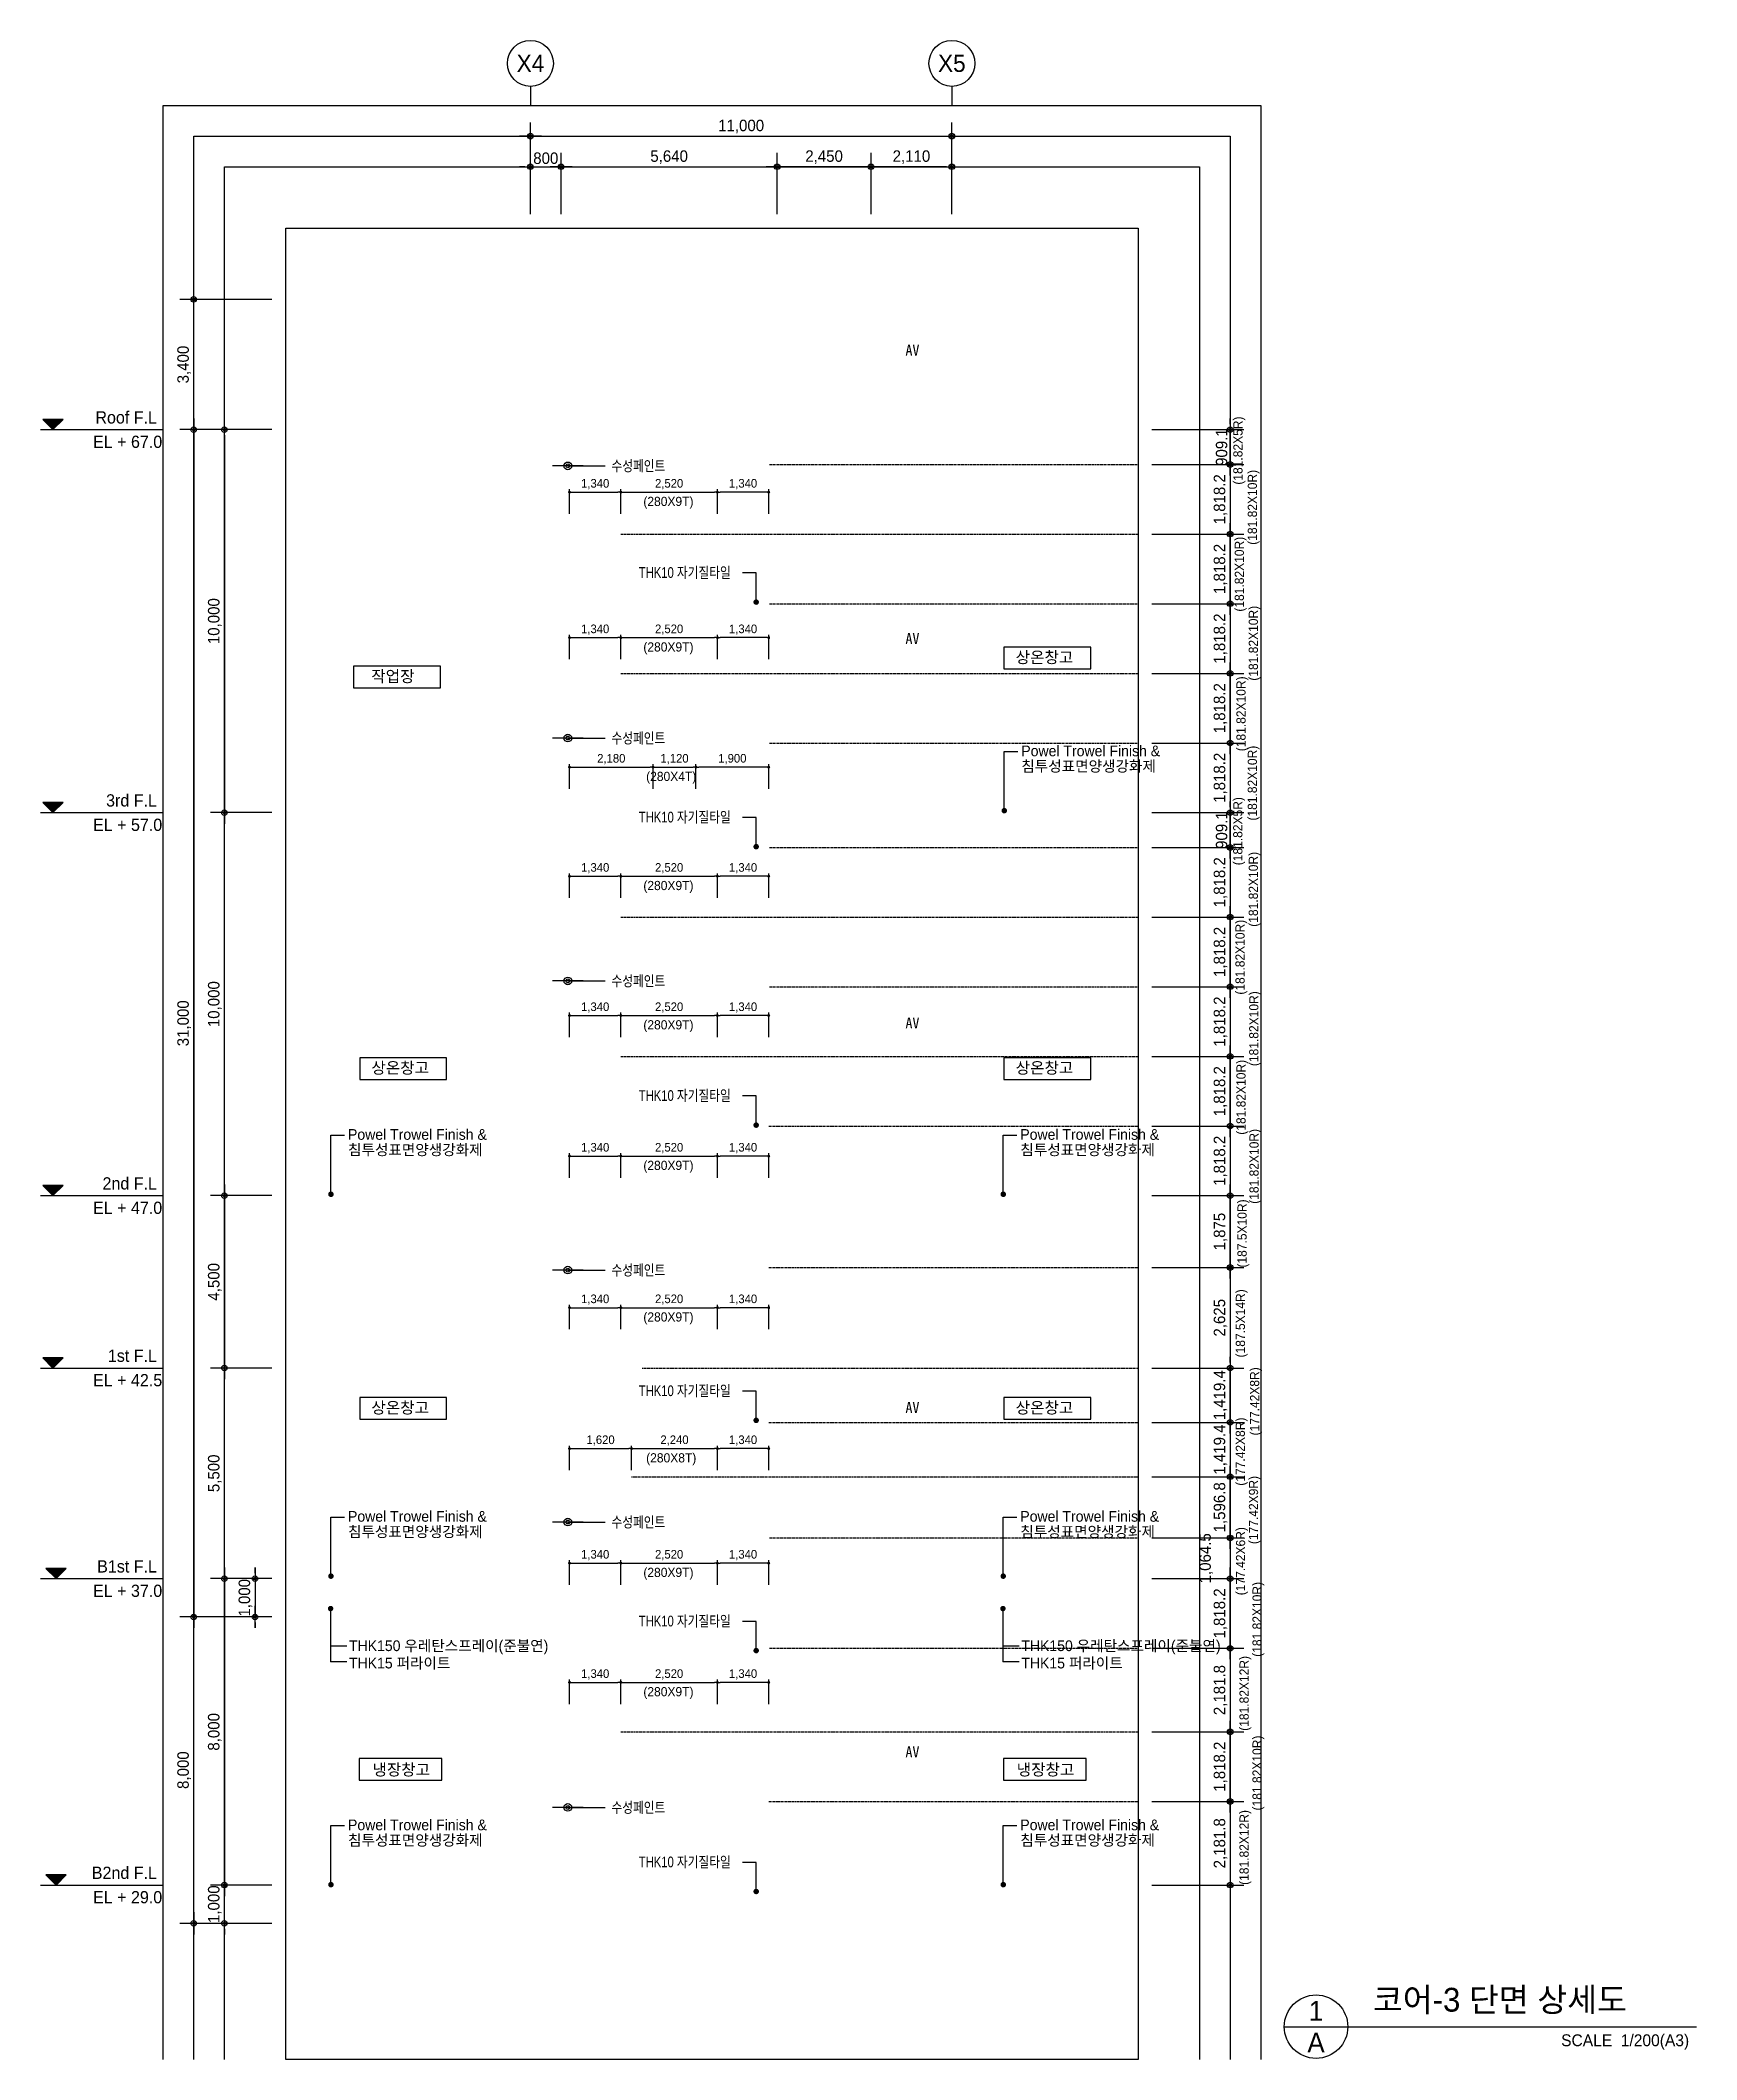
# Model space of a CAD drawing. Header units: millimetres. Extents: x 252711992 to 505989238, y 504776675 to 1009617600.
# Drawn here: x 253260731 to 253303963, y 504776996 to 504829718 of the extents above; entities that cross this region are included whole.
import ezdxf
from ezdxf.enums import TextEntityAlignment as Align

# ---------------------------------------------------------------- set-up
doc = ezdxf.new("R2010")
doc.units = ezdxf.units.MM
doc.linetypes.add('DASHEDX2', pattern=[38.1, 25.4, -12.7])
for name, color, linetype in [('$ZCDB_AUDIT_GENERATED_600D18', 7, 'Continuous'), ('0KD DIM', 7, 'Continuous'), ('4A.TEC ELE 4', 9, 'Continuous'), ('4A.TEC TEXT', 7, 'Continuous'), ('4A.TEC TEXT 2', 3, 'Continuous'), ('4A.TEC 심볼', 7, 'Continuous'), ('TEX', 3, 'Continuous'), ('TEXT', 7, 'Continuous'), ('㈜SE&C TEXT', 7, 'Continuous'), ('㈜SE&C 심볼', 7, 'Continuous')]:
    doc.layers.add(name, color=color, linetype=linetype)
doc.layers.add('DEFPOINT', color=135, linetype='Continuous', plot=False)
doc.styles.add('1', font='')
doc.styles.add('ARTINT-A1.$0$돋움', font='')
doc.styles.add('GHS', font='malgun.ttf')
doc.styles.add('나눔고딕', font='')
doc.styles.add('돋움', font='')
doc.styles.add('돋음체', font='')
doc.styles.add('울릉도L', font='')
doc.styles.get('1').set_extended_font_data('DotumChe')
doc.styles.get('ARTINT-A1.$0$돋움').set_extended_font_data('Dotum')
doc.styles.get('나눔고딕').set_extended_font_data('Dotum')
doc.styles.get('돋움').set_extended_font_data('Dotum')
doc.styles.get('돋음체').set_extended_font_data('Dotum')
doc.styles.get('울릉도L').set_extended_font_data('Dotum')
doc.dimstyles.new('DIM_600(외부치수)', dxfattribs={"dimscale": 400, "dimtxt": 3.3, "dimasz": 1, "dimexe": 2, "dimexo": 2, "dimgap": 1, "dimtad": 1, "dimdec": 0, "dimdsep": 46, "dimlunit": 6, "dimtxsty": '나눔고딕', "dimblk1": 'DIMDOT', "dimblk2": 'DIMDOT', "dimsah": 1, "dimcen": 2.5, "dimdle": 1.5, "dimclrd": 8, "dimclre": 8, "dimclrt": 3, "dimadec": 0, "dimazin": 0, "dimtfac": 1, "dimtdec": 0, "dimtix": 1, "dimtmove": 2, "dimatfit": 3, "dimldrblk": 'DIMDOT', "dimfxl": 1, "dimtvp": 1, "dimtolj": 1, "dimtzin": 0, "dimarcsym": 0})
doc.dimstyles.new('DIM_80(외부치수)', dxfattribs={"dimscale": 40, "dimtxt": 3.3, "dimasz": 1, "dimexe": 2, "dimexo": 2, "dimgap": 1, "dimtad": 1, "dimdec": 0, "dimdsep": 46, "dimlunit": 6, "dimtxsty": '돋움', "dimblk1": 'DIMDOT', "dimblk2": 'DIMDOT', "dimsah": 1, "dimcen": 2.5, "dimdle": 1.5, "dimclrd": 1, "dimclre": 7, "dimclrt": 2, "dimadec": 0, "dimazin": 0, "dimtfac": 1, "dimtdec": 0, "dimtix": 1, "dimtmove": 2, "dimatfit": 3, "dimldrblk": 'DIMDOT', "dimfxl": 1, "dimtvp": 1, "dimtolj": 1, "dimtzin": 0, "dimarcsym": 0})
doc.dimstyles.new('KD DIM 1', dxfattribs={"dimscale": 50, "dimtxt": 3, "dimasz": 1, "dimexe": 1, "dimexo": 1, "dimgap": 1, "dimtad": 1, "dimdec": 0, "dimzin": 0, "dimdsep": 46, "dimlunit": 6, "dimtxsty": '돋음체', "dimblk": 'DOT', "dimcen": 3, "dimdle": 1, "dimclrd": 256, "dimclre": 256, "dimclrt": 3, "dimazin": 0, "dimtfac": 1, "dimtdec": 0, "dimtix": 1, "dimtmove": 2, "dimatfit": 3, "dimldrblk": 'OBLIQUE', "dimfxl": 1, "dimtvp": 0.8333, "dimtolj": 1, "dimtzin": 0, "dimarcsym": 0})

msp = doc.modelspace()

# ---------------------------------------------------------------- texts
at = {"layer": '$ZCDB_AUDIT_GENERATED_600D18', "color": 3, "style": '나눔고딕'}
for s, p in [('(181.82X5R)', (253292109.64, 504818117.66, 10757.34)), ('(181.82X10R)', (253292486.71, 504816548.67)), ('(181.82X10R)', (253292146.33, 504814802.15)), ('(181.82X10R)', (253292512.06, 504812999.21)), ('(181.82X10R)', (253292190.36, 504811157.19)), ('(181.82X10R)', (253292486.68, 504809347.38)), ('(181.82X5R)', (253292106.59, 504808180.24)), ('(181.82X10R)', (253292511.8, 504806574.64)), ('(181.82X10R)', (253292164.8, 504804802.27)), ('(181.82X10R)', (253292524.34, 504802935.94)), ('(181.82X10R)', (253292190.12, 504801144.97)), ('(181.82X10R)', (253292530.5, 504799341.34)), ('(187.5X10R)', (253292218.06, 504797676.16)), ('(187.5X14R)', (253292174.84, 504795329.71)), ('(177.42X8R)', (253292545.77, 504793292.8)), ('(177.42X8R)', (253292171.99, 504791980.28)), ('(177.42X9R)', (253292516.75, 504790455.91)), ('(177.42X6R)', (253292178.88, 504789119.6)), ('(181.82X10R)', (253292610.14, 504787513.54, 10757.34)), ('(181.82X12R)', (253292271.05, 504785580.93, 10757.34)), ('(181.82X10R)', (253292610.14, 504783501.94, 10757.34)), ('(181.82X12R)', (253292271.05, 504781558.1, 10757.34))]:
    msp.add_text(s, height=240, rotation=90, dxfattribs=at).set_placement(p)
for s, p in [('(280X9T)', (253276470.17, 504817560.79, -21547.89)), ('(280X9T)', (253276470.17, 504813760.93, -21547.89)), ('(280X4T)', (253276543.16, 504810380.6, -21547.89)), ('(280X9T)', (253276470.17, 504807531.87, -21547.89)), ('(280X9T)', (253276470.17, 504803894.89, -21547.89)), ('(280X9T)', (253276470.17, 504800224.67, -21547.89)), ('(280X9T)', (253276470.17, 504796267.35, -21547.89)), ('(280X8T)', (253276543.66, 504792588.55, -21547.89)), ('(280X9T)', (253276470.17, 504789597.5, -21547.89)), ('(280X9T)', (253276470.17, 504786482.77, -21547.89))]:
    msp.add_text(s, height=240, dxfattribs=at).set_placement(p)
at = {"layer": '4A.TEC TEXT', "style": '돋움', "width": 0.8}
for s, p in [('수성페인트', (253275638.36, 504818609.08, 7817.06)), ('THK10 자기질타일', (253276352.54, 504815823.83, 7817.06)), ('수성페인트', (253275638.36, 504811501.67, 7817.06)), ('THK10 자기질타일', (253276352.54, 504809438.01, 7817.06)), ('수성페인트', (253275638.36, 504805161.15, 7817.06)), ('THK10 자기질타일', (253276352.54, 504802167.98, 7817.06)), ('수성페인트', (253275638.36, 504797610.14, 7817.06)), ('THK10 자기질타일', (253276352.54, 504794459.48, 7817.06)), ('수성페인트', (253275638.36, 504791031.76, 7817.06)), ('THK10 자기질타일', (253276352.54, 504788447.53, 7817.06)), ('수성페인트', (253275638.36, 504783580.5, 7817.06)), ('THK10 자기질타일', (253276352.54, 504782157.93, 7817.06))]:
    msp.add_text(s, height=280, dxfattribs=at).set_placement(p, align=Align.MIDDLE_LEFT)
at = {"layer": '4A.TEC TEXT 2', "color": 3, "style": '나눔고딕'}
msp.add_text('코어-3 단면 상세도', height=621, dxfattribs=at).set_placement((253295515.02, 504778063.08, 6666.67), align=Align.BOTTOM_LEFT)
for s, p in [('1', (253294029.23, 504778270.08, 6666.67)), ('A', (253294029.23, 504777442.08, 6666.67))]:
    msp.add_text(s, height=517.5, dxfattribs=at).set_placement(p, align=Align.MIDDLE)
msp.add_text('SCALE  1/200(A3)', height=310.5, dxfattribs=at).set_placement((253303768.49, 504777252.8, 6666.67), align=Align.BOTTOM_RIGHT)
at = {"layer": 'TEXT'}
for s, height, style, p in [('AV', 281.25, '1', (253283494.28, 504821630.65, -3333.33)), ('AV', 281.25, '1', (253283494.28, 504814100.06, -3333.33)), ('AV', 281.25, '1', (253283494.28, 504804063.68, -3333.33)), ('AV', 281.25, '1', (253283494.28, 504794022.36, -3333.33)), ('냉장창고', 300, '돋움', (253270151.02, 504784566.92)), ('AV', 281.25, '1', (253283494.28, 504785032.81, -3333.33)), ('냉장창고', 300, '돋움', (253286968.62, 504784566.92))]:
    msp.add_text(s, height=height, dxfattribs=dict(at, style=style)).set_placement(p, align=Align.MIDDLE_CENTER)
at = {"layer": 'TEXT', "style": '돋움'}
for s, p in [('상온창고', (253286187.88, 504813610.46)), ('작업장', (253269368.39, 504813113.63)), ('상온창고', (253269370.28, 504802891.37)), ('상온창고', (253286187.88, 504802891.37)), ('상온창고', (253269370.28, 504794018.17)), ('상온창고', (253286187.88, 504794018.17))]:
    msp.add_text(s, height=300, dxfattribs=at).set_placement(p, align=Align.MIDDLE_LEFT)
at = {"layer": '㈜SE&C 심볼', "style": 'ARTINT-A1.$0$돋움'}
for s, p in [('Roof F.L', (253263773.56, 504819714.07, -9096.99)), ('EL + 67.0', (253263911.25, 504819076.9, -9096.99)), ('3rd F.L', (253263773.56, 504809714.07, -9096.99)), ('EL + 57.0', (253263911.25, 504809076.9, -9096.99)), ('2nd F.L', (253263773.56, 504799714.07, -9096.99)), ('EL + 47.0', (253263911.25, 504799076.9, -9096.99)), ('1st F.L', (253263773.56, 504795214.07, -9096.99)), ('EL + 42.5', (253263911.25, 504794576.9, -9096.99)), ('B1st F.L', (253263773.56, 504789714.07, -9096.99)), ('EL + 37.0', (253263911.25, 504789076.9, -9096.99)), ('B2nd F.L', (253263773.56, 504781714.07, -9096.99)), ('EL + 29.0', (253263911.25, 504781076.9, -9096.99))]:
    msp.add_text(s, height=320.229, dxfattribs=at).set_placement(p, align=Align.RIGHT)

# ---------------------------------------------------------------- blocks, each defined once
blk = doc.blocks.new('DIMDOT')
at = {"color": 0}
blk.add_line((-2, 0), (2, 0), dxfattribs=at)
for radius in [0.5, 0.25]:
    blk.add_circle((0, 0), radius, dxfattribs=at)
blk = doc.blocks.new('*D240')
at = {"layer": '$ZCDB_AUDIT_GENERATED_600D18', "color": 8, "lineweight": -2, "transparency": 16777216}
for p, q in [((253266774, 504788554), (253264374, 504788554)), ((253264734, 504780698), (253264734, 504788410)), ((253266774, 504780554), (253264374, 504780554))]:
    blk.add_line(p, q, dxfattribs=at)
at = {"layer": 'Defpoints', "color": 0, "transparency": 16777216}
for p in [(253264734, 504788554), (253267134, 504788554, 8378), (253267134, 504780554, -5000)]:
    blk.add_point(p, dxfattribs=at)
at = {"layer": '$ZCDB_AUDIT_GENERATED_600D18', "color": 8, "lineweight": -2, "transparency": 16777216, "xscale": 144, "yscale": 144, "zscale": 144}
for p, rotation in [((253264734, 504788554), 90), ((253264734, 504780554), 270)]:
    blk.add_blockref('DIMDOT', p, dxfattribs=dict(at, rotation=rotation))
at = {"layer": '$ZCDB_AUDIT_GENERATED_600D18', "color": 3, "transparency": 16777216, "insert": (253264483, 504784554), "char_height": 300, "attachment_point": 5, "rotation": 90, "style": '나눔고딕'}
blk.add_mtext('\\A1;8,000', dxfattribs=at)
blk = doc.blocks.new('*D241')
at = {"layer": '$ZCDB_AUDIT_GENERATED_600D18', "color": 8, "lineweight": -2, "transparency": 16777216}
for p, q in [((253266774, 504819554), (253264374, 504819554)), ((253264734, 504819410), (253264734, 504788698)), ((253266774, 504788554), (253264374, 504788554))]:
    blk.add_line(p, q, dxfattribs=at)
at = {"layer": 'Defpoints', "color": 0, "transparency": 16777216}
for p in [(253267134, 504819554, -43462), (253264734, 504788554), (253267134, 504788554, 8378)]:
    blk.add_point(p, dxfattribs=at)
at = {"layer": '$ZCDB_AUDIT_GENERATED_600D18', "color": 8, "lineweight": -2, "transparency": 16777216, "xscale": 144, "yscale": 144, "zscale": 144}
for p, rotation in [((253264734, 504819554), 90), ((253264734, 504788554), 270)]:
    blk.add_blockref('DIMDOT', p, dxfattribs=dict(at, rotation=rotation))
at = {"layer": '$ZCDB_AUDIT_GENERATED_600D18', "color": 3, "transparency": 16777216, "insert": (253264483, 504804054), "char_height": 300, "attachment_point": 5, "rotation": 90, "style": '나눔고딕'}
blk.add_mtext('\\A1;31,000', dxfattribs=at)
blk = doc.blocks.new('*D242')
at = {"layer": '$ZCDB_AUDIT_GENERATED_600D18', "color": 8, "lineweight": -2, "transparency": 16777216}
for p, q in [((253266774, 504781554), (253265174, 504781554)), ((253265534, 504781698), (253265534, 504781842)), ((253265534, 504780554), (253265534, 504781554)), ((253266774, 504780554), (253265174, 504780554)), ((253265534, 504780410), (253265534, 504780266))]:
    blk.add_line(p, q, dxfattribs=at)
at = {"layer": 'Defpoints', "color": 0, "transparency": 16777216}
for p in [(253265534, 504781554), (253267134, 504781554, -903), (253267134, 504780554, -2575)]:
    blk.add_point(p, dxfattribs=at)
at = {"layer": '$ZCDB_AUDIT_GENERATED_600D18', "color": 8, "lineweight": -2, "transparency": 16777216, "xscale": 144, "yscale": 144, "zscale": 144}
for p, rotation in [((253265534, 504781554), 270), ((253265534, 504780554), 90)]:
    blk.add_blockref('DIMDOT', p, dxfattribs=dict(at, rotation=rotation))
at = {"layer": '$ZCDB_AUDIT_GENERATED_600D18', "color": 3, "transparency": 16777216, "insert": (253265283, 504781054), "char_height": 300, "attachment_point": 5, "rotation": 90, "style": '나눔고딕'}
blk.add_mtext('\\A1;1,000', dxfattribs=at)
blk = doc.blocks.new('*D243')
at = {"layer": '$ZCDB_AUDIT_GENERATED_600D18', "color": 8, "lineweight": -2, "transparency": 16777216}
for p, q in [((253266774, 504789554), (253265174, 504789554)), ((253265534, 504789410), (253265534, 504781698)), ((253266774, 504781554), (253265174, 504781554))]:
    blk.add_line(p, q, dxfattribs=at)
at = {"layer": 'Defpoints', "color": 0, "transparency": 16777216}
for p in [(253267134, 504789554, -14281), (253265534, 504781554), (253267134, 504781554, -903)]:
    blk.add_point(p, dxfattribs=at)
at = {"layer": '$ZCDB_AUDIT_GENERATED_600D18', "color": 8, "lineweight": -2, "transparency": 16777216, "xscale": 144, "yscale": 144, "zscale": 144}
for p, rotation in [((253265534, 504789554), 90), ((253265534, 504781554), 270)]:
    blk.add_blockref('DIMDOT', p, dxfattribs=dict(at, rotation=rotation))
at = {"layer": '$ZCDB_AUDIT_GENERATED_600D18', "color": 3, "transparency": 16777216, "insert": (253265283, 504785554), "char_height": 300, "attachment_point": 5, "rotation": 90, "style": '나눔고딕'}
blk.add_mtext('\\A1;8,000', dxfattribs=at)
blk = doc.blocks.new('*D244')
at = {"layer": '$ZCDB_AUDIT_GENERATED_600D18', "color": 8, "lineweight": -2, "transparency": 16777216}
for p, q in [((253266774, 504795054), (253265174, 504795054)), ((253265534, 504789698), (253265534, 504794910)), ((253266774, 504789554), (253265174, 504789554))]:
    blk.add_line(p, q, dxfattribs=at)
at = {"layer": 'Defpoints', "color": 0, "transparency": 16777216}
for p in [(253265534, 504795054), (253267134, 504795054, -5084), (253267134, 504789554, -14281)]:
    blk.add_point(p, dxfattribs=at)
at = {"layer": '$ZCDB_AUDIT_GENERATED_600D18', "color": 8, "lineweight": -2, "transparency": 16777216, "xscale": 144, "yscale": 144, "zscale": 144}
for p, rotation in [((253265534, 504795054), 90), ((253265534, 504789554), 270)]:
    blk.add_blockref('DIMDOT', p, dxfattribs=dict(at, rotation=rotation))
at = {"layer": '$ZCDB_AUDIT_GENERATED_600D18', "color": 3, "transparency": 16777216, "insert": (253265283, 504792304), "char_height": 300, "attachment_point": 5, "rotation": 90, "style": '나눔고딕'}
blk.add_mtext('\\A1;5,500', dxfattribs=at)
blk = doc.blocks.new('*D245')
at = {"layer": '$ZCDB_AUDIT_GENERATED_600D18', "color": 8, "lineweight": -2, "transparency": 16777216}
for p, q in [((253266774, 504799554), (253265174, 504799554)), ((253265534, 504799410), (253265534, 504795198)), ((253266774, 504795054), (253265174, 504795054))]:
    blk.add_line(p, q, dxfattribs=at)
at = {"layer": 'Defpoints', "color": 0, "transparency": 16777216}
for p in [(253267134, 504799554, -12609), (253265534, 504795054), (253267134, 504795054, -5084)]:
    blk.add_point(p, dxfattribs=at)
at = {"layer": '$ZCDB_AUDIT_GENERATED_600D18', "color": 8, "lineweight": -2, "transparency": 16777216, "xscale": 144, "yscale": 144, "zscale": 144}
for p, rotation in [((253265534, 504799554), 90), ((253265534, 504795054), 270)]:
    blk.add_blockref('DIMDOT', p, dxfattribs=dict(at, rotation=rotation))
at = {"layer": '$ZCDB_AUDIT_GENERATED_600D18', "color": 3, "transparency": 16777216, "insert": (253265283, 504797304), "char_height": 300, "attachment_point": 5, "rotation": 90, "style": '나눔고딕'}
blk.add_mtext('\\A1;4,500', dxfattribs=at)
blk = doc.blocks.new('*D246')
at = {"layer": '$ZCDB_AUDIT_GENERATED_600D18', "color": 8, "lineweight": -2, "transparency": 16777216}
for p, q in [((253266774, 504809554), (253265174, 504809554)), ((253265534, 504799698), (253265534, 504809410)), ((253266774, 504799554), (253265174, 504799554))]:
    blk.add_line(p, q, dxfattribs=at)
at = {"layer": 'Defpoints', "color": 0, "transparency": 16777216}
for p in [(253265534, 504809554), (253267134, 504809554, 4114), (253267134, 504799554, -12609)]:
    blk.add_point(p, dxfattribs=at)
at = {"layer": '$ZCDB_AUDIT_GENERATED_600D18', "color": 8, "lineweight": -2, "transparency": 16777216, "xscale": 144, "yscale": 144, "zscale": 144}
for p, rotation in [((253265534, 504809554), 90), ((253265534, 504799554), 270)]:
    blk.add_blockref('DIMDOT', p, dxfattribs=dict(at, rotation=rotation))
at = {"layer": '$ZCDB_AUDIT_GENERATED_600D18', "color": 3, "transparency": 16777216, "insert": (253265283, 504804554), "char_height": 300, "attachment_point": 5, "rotation": 90, "style": '나눔고딕'}
blk.add_mtext('\\A1;10,000', dxfattribs=at)
blk = doc.blocks.new('*D247')
at = {"layer": '$ZCDB_AUDIT_GENERATED_600D18', "color": 8, "lineweight": -2, "transparency": 16777216}
for p, q in [((253266774, 504819554), (253265174, 504819554)), ((253265534, 504819410), (253265534, 504809698)), ((253266774, 504809554), (253265174, 504809554))]:
    blk.add_line(p, q, dxfattribs=at)
at = {"layer": 'Defpoints', "color": 0, "transparency": 16777216}
for p in [(253267134, 504819554, -12609), (253265534, 504809554), (253267134, 504809554, 4114)]:
    blk.add_point(p, dxfattribs=at)
at = {"layer": '$ZCDB_AUDIT_GENERATED_600D18', "color": 8, "lineweight": -2, "transparency": 16777216, "xscale": 144, "yscale": 144, "zscale": 144}
for p, rotation in [((253265534, 504819554), 90), ((253265534, 504809554), 270)]:
    blk.add_blockref('DIMDOT', p, dxfattribs=dict(at, rotation=rotation))
at = {"layer": '$ZCDB_AUDIT_GENERATED_600D18', "color": 3, "transparency": 16777216, "insert": (253265283, 504814554), "char_height": 300, "attachment_point": 5, "rotation": 90, "style": '나눔고딕'}
blk.add_mtext('\\A1;10,000', dxfattribs=at)
blk = doc.blocks.new('*D248')
at = {"layer": '$ZCDB_AUDIT_GENERATED_600D18', "color": 8, "lineweight": -2, "transparency": 16777216}
for p, q in [((253266774, 504822954), (253264374, 504822954)), ((253264734, 504819698), (253264734, 504822810)), ((253266774, 504819554), (253264374, 504819554))]:
    blk.add_line(p, q, dxfattribs=at)
at = {"layer": 'Defpoints', "color": 0, "transparency": 16777216}
for p in [(253264734, 504822954), (253267134, 504822954, -37776), (253267134, 504819554, -43462)]:
    blk.add_point(p, dxfattribs=at)
at = {"layer": '$ZCDB_AUDIT_GENERATED_600D18', "color": 8, "lineweight": -2, "transparency": 16777216, "xscale": 144, "yscale": 144, "zscale": 144}
for p, rotation in [((253264734, 504822954), 90), ((253264734, 504819554), 270)]:
    blk.add_blockref('DIMDOT', p, dxfattribs=dict(at, rotation=rotation))
at = {"layer": '$ZCDB_AUDIT_GENERATED_600D18', "color": 3, "transparency": 16777216, "insert": (253264483, 504821254), "char_height": 300, "attachment_point": 5, "rotation": 90, "style": '나눔고딕'}
blk.add_mtext('\\A1;3,400', dxfattribs=at)
blk = doc.blocks.new('*D249')
at = {"layer": '$ZCDB_AUDIT_GENERATED_600D18', "color": 8, "lineweight": -2, "transparency": 16777216}
for p, q in [((253266774, 504789554), (253265974, 504789554)), ((253266334, 504789698), (253266334, 504789842)), ((253266334, 504789554), (253266334, 504788554)), ((253266774, 504788554), (253265974, 504788554)), ((253266334, 504788410), (253266334, 504788266))]:
    blk.add_line(p, q, dxfattribs=at)
at = {"layer": 'Defpoints', "color": 0, "transparency": 16777216}
for p in [(253267134, 504789554, -12771), (253266334, 504788554), (253267134, 504788554, -11099)]:
    blk.add_point(p, dxfattribs=at)
at = {"layer": '$ZCDB_AUDIT_GENERATED_600D18', "color": 8, "lineweight": -2, "transparency": 16777216, "xscale": 144, "yscale": 144, "zscale": 144}
for p, rotation in [((253266334, 504789554), 270), ((253266334, 504788554), 90)]:
    blk.add_blockref('DIMDOT', p, dxfattribs=dict(at, rotation=rotation))
at = {"layer": '$ZCDB_AUDIT_GENERATED_600D18', "color": 3, "transparency": 16777216, "insert": (253266083, 504789054), "char_height": 300, "attachment_point": 5, "rotation": 90, "style": '나눔고딕'}
blk.add_mtext('\\A1;1,000', dxfattribs=at)
blk = doc.blocks.new('*D251')
at = {"layer": '$ZCDB_AUDIT_GENERATED_600D18', "color": 8, "lineweight": -2, "transparency": 16777216}
for p, q in [((253273523, 504825178), (253273523, 504827578)), ((253284523, 504825178), (253284523, 504827578)), ((253273667, 504827218), (253284379, 504827218))]:
    blk.add_line(p, q, dxfattribs=at)
at = {"layer": 'Defpoints', "color": 0, "transparency": 16777216}
for p in [(253284523, 504827218), (253273523, 504824818, -208125), (253284523, 504824818, 0)]:
    blk.add_point(p, dxfattribs=at)
at = {"layer": '$ZCDB_AUDIT_GENERATED_600D18', "color": 8, "lineweight": -2, "transparency": 16777216, "xscale": 144, "yscale": 144, "zscale": 144, "rotation": 180}
blk.add_blockref('DIMDOT', (253273523, 504827218), dxfattribs=at)
at = {"layer": '$ZCDB_AUDIT_GENERATED_600D18', "color": 8, "lineweight": -2, "transparency": 16777216, "xscale": 144, "yscale": 144, "zscale": 144}
blk.add_blockref('DIMDOT', (253284523, 504827218), dxfattribs=at)
at = {"layer": '$ZCDB_AUDIT_GENERATED_600D18', "color": 3, "transparency": 16777216, "insert": (253279023, 504827469), "char_height": 300, "attachment_point": 5, "style": '나눔고딕'}
blk.add_mtext('\\A1;11,000', dxfattribs=at)
blk = doc.blocks.new('*D252')
at = {"layer": '$ZCDB_AUDIT_GENERATED_600D18', "color": 8, "lineweight": -2, "transparency": 16777216}
for p, q in [((253273379, 504826418), (253273235, 504826418)), ((253273523, 504825178), (253273523, 504826778)), ((253273523, 504826418), (253274323, 504826418)), ((253274323, 504825178), (253274323, 504826778)), ((253274467, 504826418), (253274611, 504826418))]:
    blk.add_line(p, q, dxfattribs=at)
at = {"layer": 'Defpoints', "color": 0, "transparency": 16777216}
for p in [(253274323, 504826418), (253273523, 504824818, -211065), (253274323, 504824818, -2940)]:
    blk.add_point(p, dxfattribs=at)
at = {"layer": '$ZCDB_AUDIT_GENERATED_600D18', "color": 8, "lineweight": -2, "transparency": 16777216, "xscale": 144, "yscale": 144, "zscale": 144}
blk.add_blockref('DIMDOT', (253273523, 504826418), dxfattribs=at)
at = {"layer": '$ZCDB_AUDIT_GENERATED_600D18', "color": 8, "lineweight": -2, "transparency": 16777216, "xscale": 144, "yscale": 144, "zscale": 144, "rotation": 180}
blk.add_blockref('DIMDOT', (253274323, 504826418), dxfattribs=at)
at = {"layer": '$ZCDB_AUDIT_GENERATED_600D18', "color": 3, "transparency": 16777216, "insert": (253273923, 504826640), "char_height": 300, "attachment_point": 5, "style": '나눔고딕'}
blk.add_mtext('\\A1;800', dxfattribs=at)
blk = doc.blocks.new('ccs122')
at = {"layer": '4A.TEC 심볼'}
blk.add_line((0, 8), (0, 3), dxfattribs=at)
blk.add_circle((0, 14), 6, dxfattribs=at)
at = {"layer": '4A.TEC TEXT 2', "color": 3, "style": 'GHS'}
blk.add_attdef('NO', text='', height=4.5, dxfattribs=at).set_placement((-0.01, 14.02), align=Align.MIDDLE_CENTER)
blk = doc.blocks.new('*D253')
at = {"layer": '$ZCDB_AUDIT_GENERATED_600D18', "color": 8, "lineweight": -2, "transparency": 16777216}
for p, q in [((253282413, 504825178), (253282413, 504826778)), ((253284379, 504826418), (253282557, 504826418)), ((253284523, 504825178), (253284523, 504826778))]:
    blk.add_line(p, q, dxfattribs=at)
at = {"layer": 'Defpoints', "color": 0, "transparency": 16777216}
for p in [(253282413, 504826418), (253282413, 504824818, -2809), (253284523, 504824818, -6672)]:
    blk.add_point(p, dxfattribs=at)
at = {"layer": '$ZCDB_AUDIT_GENERATED_600D18', "color": 8, "lineweight": -2, "transparency": 16777216, "xscale": 144, "yscale": 144, "zscale": 144, "rotation": 180}
blk.add_blockref('DIMDOT', (253282413, 504826418), dxfattribs=at)
at = {"layer": '$ZCDB_AUDIT_GENERATED_600D18', "color": 8, "lineweight": -2, "transparency": 16777216, "xscale": 144, "yscale": 144, "zscale": 144}
blk.add_blockref('DIMDOT', (253284523, 504826418), dxfattribs=at)
at = {"layer": '$ZCDB_AUDIT_GENERATED_600D18', "color": 3, "transparency": 16777216, "insert": (253283468, 504826669), "char_height": 300, "attachment_point": 5, "style": '나눔고딕'}
blk.add_mtext('\\A1;2,110', dxfattribs=at)
blk = doc.blocks.new('*D250')
at = {"layer": '$ZCDB_AUDIT_GENERATED_600D18', "color": 8, "lineweight": -2, "transparency": 16777216}
for p, q in [((253274323, 504825178), (253274323, 504826778)), ((253274467, 504826418), (253279819, 504826418)), ((253279963, 504825178), (253279963, 504826778))]:
    blk.add_line(p, q, dxfattribs=at)
at = {"layer": 'Defpoints', "color": 0, "transparency": 16777216}
for p in [(253279963, 504826418), (253274323, 504824818, -2940), (253279963, 504824818, -2940)]:
    blk.add_point(p, dxfattribs=at)
at = {"layer": '$ZCDB_AUDIT_GENERATED_600D18', "color": 8, "lineweight": -2, "transparency": 16777216, "xscale": 144, "yscale": 144, "zscale": 144, "rotation": 180}
blk.add_blockref('DIMDOT', (253274323, 504826418), dxfattribs=at)
at = {"layer": '$ZCDB_AUDIT_GENERATED_600D18', "color": 8, "lineweight": -2, "transparency": 16777216, "xscale": 144, "yscale": 144, "zscale": 144}
blk.add_blockref('DIMDOT', (253279963, 504826418), dxfattribs=at)
at = {"layer": '$ZCDB_AUDIT_GENERATED_600D18', "color": 3, "transparency": 16777216, "insert": (253277143, 504826669), "char_height": 300, "attachment_point": 5, "style": '나눔고딕'}
blk.add_mtext('\\A1;5,640', dxfattribs=at)
blk = doc.blocks.new('*D254')
at = {"layer": '$ZCDB_AUDIT_GENERATED_600D18', "color": 8, "lineweight": -2, "transparency": 16777216}
for p, q in [((253279963, 504825178), (253279963, 504826778)), ((253282269, 504826418), (253280107, 504826418)), ((253282413, 504825178), (253282413, 504826778))]:
    blk.add_line(p, q, dxfattribs=at)
at = {"layer": 'Defpoints', "color": 0, "transparency": 16777216}
for p in [(253279963, 504826418), (253279963, 504824818, -2940), (253282413, 504824818, -2940)]:
    blk.add_point(p, dxfattribs=at)
at = {"layer": '$ZCDB_AUDIT_GENERATED_600D18', "color": 8, "lineweight": -2, "transparency": 16777216, "xscale": 144, "yscale": 144, "zscale": 144, "rotation": 180}
blk.add_blockref('DIMDOT', (253279963, 504826418), dxfattribs=at)
at = {"layer": '$ZCDB_AUDIT_GENERATED_600D18', "color": 8, "lineweight": -2, "transparency": 16777216, "xscale": 144, "yscale": 144, "zscale": 144}
blk.add_blockref('DIMDOT', (253282413, 504826418), dxfattribs=at)
at = {"layer": '$ZCDB_AUDIT_GENERATED_600D18', "color": 3, "transparency": 16777216, "insert": (253281188, 504826669), "char_height": 300, "attachment_point": 5, "style": '나눔고딕'}
blk.add_mtext('\\A1;2,450', dxfattribs=at)
blk = doc.blocks.new('_Dot')
at = {"color": 0, "linetype": 'ByBlock', "lineweight": -2}
blk.add_line((-0.5, 0), (-1, 0), dxfattribs=at)
at = {"color": 0, "linetype": 'ByBlock', "const_width": 0.5}
blk.add_lwpolyline([(-0.25, 0, 1), (0.25, 0, 1)], format="xyb", close=True, dxfattribs=at)
blk = doc.blocks.new('*D998')
at = {"layer": '0KD DIM', "lineweight": -2, "transparency": 16777216}
for p, q in [((253275883, 504817357), (253275883, 504817998)), ((253275958, 504817923), (253278328, 504817923)), ((253278403, 504817357), (253278403, 504817998))]:
    blk.add_line(p, q, dxfattribs=at)
at = {"layer": 'Defpoints', "color": 0, "transparency": 16777216}
for p in [(253278403, 504817923), (253275883, 504817282), (253278403, 504817282)]:
    blk.add_point(p, dxfattribs=at)
at = {"layer": '0KD DIM', "lineweight": -2, "transparency": 16777216, "xscale": 75, "yscale": 75, "zscale": 75, "rotation": 180}
blk.add_blockref('_Dot', (253275883, 504817923), dxfattribs=at)
at = {"layer": '0KD DIM', "lineweight": -2, "transparency": 16777216, "xscale": 75, "yscale": 75, "zscale": 75}
blk.add_blockref('_Dot', (253278403, 504817923), dxfattribs=at)
at = {"layer": '0KD DIM', "color": 3, "transparency": 16777216, "insert": (253277143, 504818132), "char_height": 225, "attachment_point": 5, "style": '돋음체'}
blk.add_mtext('\\A1;2,520', dxfattribs=at)
blk = doc.blocks.new('_OBLIQUE')
at = {"color": 0, "linetype": 'ByBlock'}
blk.add_line((-0.5, -0.5), (0.5, 0.5), dxfattribs=at)
blk = doc.blocks.new('*D999')
at = {"layer": '0KD DIM', "lineweight": -2, "transparency": 16777216}
for p, q in [((253278403, 504817357), (253278403, 504817998)), ((253279668, 504817923), (253278478, 504817923)), ((253279743, 504817357), (253279743, 504817998))]:
    blk.add_line(p, q, dxfattribs=at)
at = {"layer": 'Defpoints', "color": 0, "transparency": 16777216}
for p in [(253278403, 504817923), (253278403, 504817282), (253279743, 504817282)]:
    blk.add_point(p, dxfattribs=at)
at = {"layer": '0KD DIM', "lineweight": -2, "transparency": 16777216, "xscale": 75, "yscale": 75, "zscale": 75, "rotation": 180}
blk.add_blockref('_Dot', (253278403, 504817923), dxfattribs=at)
at = {"layer": '0KD DIM', "lineweight": -2, "transparency": 16777216, "xscale": 75, "yscale": 75, "zscale": 75}
blk.add_blockref('_Dot', (253279743, 504817923), dxfattribs=at)
at = {"layer": '0KD DIM', "color": 3, "transparency": 16777216, "insert": (253279073, 504818132), "char_height": 225, "attachment_point": 5, "style": '돋음체'}
blk.add_mtext('\\A1;1,340', dxfattribs=at)
blk = doc.blocks.new('*D1000')
at = {"layer": '0KD DIM', "lineweight": -2, "transparency": 16777216}
for p, q in [((253274543, 504817357), (253274543, 504817998)), ((253274618, 504817923), (253275808, 504817923)), ((253275883, 504817357), (253275883, 504817998))]:
    blk.add_line(p, q, dxfattribs=at)
at = {"layer": 'Defpoints', "color": 0, "transparency": 16777216}
for p in [(253275883, 504817923), (253274543, 504817282, -8562), (253275883, 504817282, -3299)]:
    blk.add_point(p, dxfattribs=at)
at = {"layer": '0KD DIM', "lineweight": -2, "transparency": 16777216, "xscale": 75, "yscale": 75, "zscale": 75, "rotation": 180}
blk.add_blockref('_Dot', (253274543, 504817923), dxfattribs=at)
at = {"layer": '0KD DIM', "lineweight": -2, "transparency": 16777216, "xscale": 75, "yscale": 75, "zscale": 75}
blk.add_blockref('_Dot', (253275883, 504817923), dxfattribs=at)
at = {"layer": '0KD DIM', "color": 3, "transparency": 16777216, "insert": (253275213, 504818132), "char_height": 225, "attachment_point": 5, "style": '돋음체'}
blk.add_mtext('\\A1;1,340', dxfattribs=at)
blk = doc.blocks.new('*D1004')
at = {"layer": '0KD DIM', "lineweight": -2, "transparency": 16777216}
for p, q in [((253275883, 504813558), (253275883, 504814198)), ((253278403, 504813558), (253278403, 504814198)), ((253275958, 504814123), (253278328, 504814123))]:
    blk.add_line(p, q, dxfattribs=at)
at = {"layer": 'Defpoints', "color": 0, "transparency": 16777216}
for p in [(253278403, 504814123), (253275883, 504813483), (253278403, 504813483)]:
    blk.add_point(p, dxfattribs=at)
at = {"layer": '0KD DIM', "lineweight": -2, "transparency": 16777216, "xscale": 75, "yscale": 75, "zscale": 75, "rotation": 180}
blk.add_blockref('_Dot', (253275883, 504814123), dxfattribs=at)
at = {"layer": '0KD DIM', "lineweight": -2, "transparency": 16777216, "xscale": 75, "yscale": 75, "zscale": 75}
blk.add_blockref('_Dot', (253278403, 504814123), dxfattribs=at)
at = {"layer": '0KD DIM', "color": 3, "transparency": 16777216, "insert": (253277143, 504814332), "char_height": 225, "attachment_point": 5, "style": '돋음체'}
blk.add_mtext('\\A1;2,520', dxfattribs=at)
blk = doc.blocks.new('*D1005')
at = {"layer": '0KD DIM', "lineweight": -2, "transparency": 16777216}
for p, q in [((253278403, 504813558), (253278403, 504814198)), ((253279743, 504813558), (253279743, 504814198)), ((253279668, 504814123), (253278478, 504814123))]:
    blk.add_line(p, q, dxfattribs=at)
at = {"layer": 'Defpoints', "color": 0, "transparency": 16777216}
for p in [(253278403, 504814123), (253278403, 504813483), (253279743, 504813483)]:
    blk.add_point(p, dxfattribs=at)
at = {"layer": '0KD DIM', "lineweight": -2, "transparency": 16777216, "xscale": 75, "yscale": 75, "zscale": 75, "rotation": 180}
blk.add_blockref('_Dot', (253278403, 504814123), dxfattribs=at)
at = {"layer": '0KD DIM', "lineweight": -2, "transparency": 16777216, "xscale": 75, "yscale": 75, "zscale": 75}
blk.add_blockref('_Dot', (253279743, 504814123), dxfattribs=at)
at = {"layer": '0KD DIM', "color": 3, "transparency": 16777216, "insert": (253279073, 504814332), "char_height": 225, "attachment_point": 5, "style": '돋음체'}
blk.add_mtext('\\A1;1,340', dxfattribs=at)
blk = doc.blocks.new('*D1006')
at = {"layer": '0KD DIM', "lineweight": -2, "transparency": 16777216}
for p, q in [((253274543, 504813558), (253274543, 504814198)), ((253275883, 504813558), (253275883, 504814198)), ((253274618, 504814123), (253275808, 504814123))]:
    blk.add_line(p, q, dxfattribs=at)
at = {"layer": 'Defpoints', "color": 0, "transparency": 16777216}
for p in [(253275883, 504814123), (253274543, 504813483, -8562), (253275883, 504813483, -3299)]:
    blk.add_point(p, dxfattribs=at)
at = {"layer": '0KD DIM', "lineweight": -2, "transparency": 16777216, "xscale": 75, "yscale": 75, "zscale": 75, "rotation": 180}
blk.add_blockref('_Dot', (253274543, 504814123), dxfattribs=at)
at = {"layer": '0KD DIM', "lineweight": -2, "transparency": 16777216, "xscale": 75, "yscale": 75, "zscale": 75}
blk.add_blockref('_Dot', (253275883, 504814123), dxfattribs=at)
at = {"layer": '0KD DIM', "color": 3, "transparency": 16777216, "insert": (253275213, 504814332), "char_height": 225, "attachment_point": 5, "style": '돋음체'}
blk.add_mtext('\\A1;1,340', dxfattribs=at)
blk = doc.blocks.new('*D1001')
at = {"layer": '0KD DIM', "lineweight": -2, "transparency": 16777216}
for p, q in [((253276723, 504810177), (253276723, 504810818)), ((253276798, 504810743), (253277768, 504810743)), ((253277843, 504810177), (253277843, 504810818))]:
    blk.add_line(p, q, dxfattribs=at)
at = {"layer": 'Defpoints', "color": 0, "transparency": 16777216}
for p in [(253277843, 504810743), (253276723, 504810102), (253277843, 504810102)]:
    blk.add_point(p, dxfattribs=at)
at = {"layer": '0KD DIM', "lineweight": -2, "transparency": 16777216, "xscale": 75, "yscale": 75, "zscale": 75, "rotation": 180}
blk.add_blockref('_Dot', (253276723, 504810743), dxfattribs=at)
at = {"layer": '0KD DIM', "lineweight": -2, "transparency": 16777216, "xscale": 75, "yscale": 75, "zscale": 75}
blk.add_blockref('_Dot', (253277843, 504810743), dxfattribs=at)
at = {"layer": '0KD DIM', "color": 3, "transparency": 16777216, "insert": (253277283, 504810952), "char_height": 225, "attachment_point": 5, "style": '돋음체'}
blk.add_mtext('\\A1;1,120', dxfattribs=at)
blk = doc.blocks.new('*D1002')
at = {"layer": '0KD DIM', "lineweight": -2, "transparency": 16777216}
for p, q in [((253277843, 504810177), (253277843, 504810818)), ((253279668, 504810743), (253277918, 504810743)), ((253279743, 504810177), (253279743, 504810818))]:
    blk.add_line(p, q, dxfattribs=at)
at = {"layer": 'Defpoints', "color": 0, "transparency": 16777216}
for p in [(253277843, 504810743), (253277843, 504810102), (253279743, 504810102)]:
    blk.add_point(p, dxfattribs=at)
at = {"layer": '0KD DIM', "lineweight": -2, "transparency": 16777216, "xscale": 75, "yscale": 75, "zscale": 75, "rotation": 180}
blk.add_blockref('_Dot', (253277843, 504810743), dxfattribs=at)
at = {"layer": '0KD DIM', "lineweight": -2, "transparency": 16777216, "xscale": 75, "yscale": 75, "zscale": 75}
blk.add_blockref('_Dot', (253279743, 504810743), dxfattribs=at)
at = {"layer": '0KD DIM', "color": 3, "transparency": 16777216, "insert": (253278793, 504810952), "char_height": 225, "attachment_point": 5, "style": '돋음체'}
blk.add_mtext('\\A1;1,900', dxfattribs=at)
blk = doc.blocks.new('*D1003')
at = {"layer": '0KD DIM', "lineweight": -2, "transparency": 16777216}
for p, q in [((253274543, 504810177), (253274543, 504810818)), ((253274618, 504810743), (253276648, 504810743)), ((253276723, 504810177), (253276723, 504810818))]:
    blk.add_line(p, q, dxfattribs=at)
at = {"layer": 'Defpoints', "color": 0, "transparency": 16777216}
for p in [(253276723, 504810743), (253274543, 504810102, -8562), (253276723, 504810102, 0)]:
    blk.add_point(p, dxfattribs=at)
at = {"layer": '0KD DIM', "lineweight": -2, "transparency": 16777216, "xscale": 75, "yscale": 75, "zscale": 75, "rotation": 180}
blk.add_blockref('_Dot', (253274543, 504810743), dxfattribs=at)
at = {"layer": '0KD DIM', "lineweight": -2, "transparency": 16777216, "xscale": 75, "yscale": 75, "zscale": 75}
blk.add_blockref('_Dot', (253276723, 504810743), dxfattribs=at)
at = {"layer": '0KD DIM', "color": 3, "transparency": 16777216, "insert": (253275633, 504810952), "char_height": 225, "attachment_point": 5, "style": '돋음체'}
blk.add_mtext('\\A1;2,180', dxfattribs=at)
blk = doc.blocks.new('*D1013')
at = {"layer": '0KD DIM', "lineweight": -2, "transparency": 16777216}
for p, q in [((253275883, 504807328), (253275883, 504807969)), ((253275958, 504807894), (253278328, 504807894)), ((253278403, 504807328), (253278403, 504807969))]:
    blk.add_line(p, q, dxfattribs=at)
at = {"layer": 'Defpoints', "color": 0, "transparency": 16777216}
for p in [(253278403, 504807894), (253275883, 504807253), (253278403, 504807253)]:
    blk.add_point(p, dxfattribs=at)
at = {"layer": '0KD DIM', "lineweight": -2, "transparency": 16777216, "xscale": 75, "yscale": 75, "zscale": 75, "rotation": 180}
blk.add_blockref('_Dot', (253275883, 504807894), dxfattribs=at)
at = {"layer": '0KD DIM', "lineweight": -2, "transparency": 16777216, "xscale": 75, "yscale": 75, "zscale": 75}
blk.add_blockref('_Dot', (253278403, 504807894), dxfattribs=at)
at = {"layer": '0KD DIM', "color": 3, "transparency": 16777216, "insert": (253277143, 504808103), "char_height": 225, "attachment_point": 5, "style": '돋음체'}
blk.add_mtext('\\A1;2,520', dxfattribs=at)
blk = doc.blocks.new('*D1014')
at = {"layer": '0KD DIM', "lineweight": -2, "transparency": 16777216}
for p, q in [((253278403, 504807328), (253278403, 504807969)), ((253279668, 504807894), (253278478, 504807894)), ((253279743, 504807328), (253279743, 504807969))]:
    blk.add_line(p, q, dxfattribs=at)
at = {"layer": 'Defpoints', "color": 0, "transparency": 16777216}
for p in [(253278403, 504807894), (253278403, 504807253), (253279743, 504807253)]:
    blk.add_point(p, dxfattribs=at)
at = {"layer": '0KD DIM', "lineweight": -2, "transparency": 16777216, "xscale": 75, "yscale": 75, "zscale": 75, "rotation": 180}
blk.add_blockref('_Dot', (253278403, 504807894), dxfattribs=at)
at = {"layer": '0KD DIM', "lineweight": -2, "transparency": 16777216, "xscale": 75, "yscale": 75, "zscale": 75}
blk.add_blockref('_Dot', (253279743, 504807894), dxfattribs=at)
at = {"layer": '0KD DIM', "color": 3, "transparency": 16777216, "insert": (253279073, 504808103), "char_height": 225, "attachment_point": 5, "style": '돋음체'}
blk.add_mtext('\\A1;1,340', dxfattribs=at)
blk = doc.blocks.new('*D1015')
at = {"layer": '0KD DIM', "lineweight": -2, "transparency": 16777216}
for p, q in [((253274543, 504807328), (253274543, 504807969)), ((253274618, 504807894), (253275808, 504807894)), ((253275883, 504807328), (253275883, 504807969))]:
    blk.add_line(p, q, dxfattribs=at)
at = {"layer": 'Defpoints', "color": 0, "transparency": 16777216}
for p in [(253275883, 504807894), (253274543, 504807253, -8562), (253275883, 504807253, -3299)]:
    blk.add_point(p, dxfattribs=at)
at = {"layer": '0KD DIM', "lineweight": -2, "transparency": 16777216, "xscale": 75, "yscale": 75, "zscale": 75, "rotation": 180}
blk.add_blockref('_Dot', (253274543, 504807894), dxfattribs=at)
at = {"layer": '0KD DIM', "lineweight": -2, "transparency": 16777216, "xscale": 75, "yscale": 75, "zscale": 75}
blk.add_blockref('_Dot', (253275883, 504807894), dxfattribs=at)
at = {"layer": '0KD DIM', "color": 3, "transparency": 16777216, "insert": (253275213, 504808103), "char_height": 225, "attachment_point": 5, "style": '돋음체'}
blk.add_mtext('\\A1;1,340', dxfattribs=at)
blk = doc.blocks.new('*D1016')
at = {"layer": '0KD DIM', "lineweight": -2, "transparency": 16777216}
for p, q in [((253275883, 504803691), (253275883, 504804332)), ((253275958, 504804257), (253278328, 504804257)), ((253278403, 504803691), (253278403, 504804332))]:
    blk.add_line(p, q, dxfattribs=at)
at = {"layer": 'Defpoints', "color": 0, "transparency": 16777216}
for p in [(253278403, 504804257), (253275883, 504803616), (253278403, 504803616)]:
    blk.add_point(p, dxfattribs=at)
at = {"layer": '0KD DIM', "lineweight": -2, "transparency": 16777216, "xscale": 75, "yscale": 75, "zscale": 75, "rotation": 180}
blk.add_blockref('_Dot', (253275883, 504804257), dxfattribs=at)
at = {"layer": '0KD DIM', "lineweight": -2, "transparency": 16777216, "xscale": 75, "yscale": 75, "zscale": 75}
blk.add_blockref('_Dot', (253278403, 504804257), dxfattribs=at)
at = {"layer": '0KD DIM', "color": 3, "transparency": 16777216, "insert": (253277143, 504804466), "char_height": 225, "attachment_point": 5, "style": '돋음체'}
blk.add_mtext('\\A1;2,520', dxfattribs=at)
blk = doc.blocks.new('*D1017')
at = {"layer": '0KD DIM', "lineweight": -2, "transparency": 16777216}
for p, q in [((253278403, 504803691), (253278403, 504804332)), ((253279668, 504804257), (253278478, 504804257)), ((253279743, 504803691), (253279743, 504804332))]:
    blk.add_line(p, q, dxfattribs=at)
at = {"layer": 'Defpoints', "color": 0, "transparency": 16777216}
for p in [(253278403, 504804257), (253278403, 504803616), (253279743, 504803616)]:
    blk.add_point(p, dxfattribs=at)
at = {"layer": '0KD DIM', "lineweight": -2, "transparency": 16777216, "xscale": 75, "yscale": 75, "zscale": 75, "rotation": 180}
blk.add_blockref('_Dot', (253278403, 504804257), dxfattribs=at)
at = {"layer": '0KD DIM', "lineweight": -2, "transparency": 16777216, "xscale": 75, "yscale": 75, "zscale": 75}
blk.add_blockref('_Dot', (253279743, 504804257), dxfattribs=at)
at = {"layer": '0KD DIM', "color": 3, "transparency": 16777216, "insert": (253279073, 504804466), "char_height": 225, "attachment_point": 5, "style": '돋음체'}
blk.add_mtext('\\A1;1,340', dxfattribs=at)
blk = doc.blocks.new('*D1018')
at = {"layer": '0KD DIM', "lineweight": -2, "transparency": 16777216}
for p, q in [((253274543, 504803691), (253274543, 504804332)), ((253274618, 504804257), (253275808, 504804257)), ((253275883, 504803691), (253275883, 504804332))]:
    blk.add_line(p, q, dxfattribs=at)
at = {"layer": 'Defpoints', "color": 0, "transparency": 16777216}
for p in [(253275883, 504804257), (253274543, 504803616, -8562), (253275883, 504803616, -3299)]:
    blk.add_point(p, dxfattribs=at)
at = {"layer": '0KD DIM', "lineweight": -2, "transparency": 16777216, "xscale": 75, "yscale": 75, "zscale": 75, "rotation": 180}
blk.add_blockref('_Dot', (253274543, 504804257), dxfattribs=at)
at = {"layer": '0KD DIM', "lineweight": -2, "transparency": 16777216, "xscale": 75, "yscale": 75, "zscale": 75}
blk.add_blockref('_Dot', (253275883, 504804257), dxfattribs=at)
at = {"layer": '0KD DIM', "color": 3, "transparency": 16777216, "insert": (253275213, 504804466), "char_height": 225, "attachment_point": 5, "style": '돋음체'}
blk.add_mtext('\\A1;1,340', dxfattribs=at)
blk = doc.blocks.new('*D1019')
at = {"layer": '0KD DIM', "lineweight": -2, "transparency": 16777216}
for p, q in [((253275883, 504800021), (253275883, 504800662)), ((253275958, 504800587), (253278328, 504800587)), ((253278403, 504800021), (253278403, 504800662))]:
    blk.add_line(p, q, dxfattribs=at)
at = {"layer": 'Defpoints', "color": 0, "transparency": 16777216}
for p in [(253278403, 504800587), (253275883, 504799946), (253278403, 504799946)]:
    blk.add_point(p, dxfattribs=at)
at = {"layer": '0KD DIM', "lineweight": -2, "transparency": 16777216, "xscale": 75, "yscale": 75, "zscale": 75, "rotation": 180}
blk.add_blockref('_Dot', (253275883, 504800587), dxfattribs=at)
at = {"layer": '0KD DIM', "lineweight": -2, "transparency": 16777216, "xscale": 75, "yscale": 75, "zscale": 75}
blk.add_blockref('_Dot', (253278403, 504800587), dxfattribs=at)
at = {"layer": '0KD DIM', "color": 3, "transparency": 16777216, "insert": (253277143, 504800796), "char_height": 225, "attachment_point": 5, "style": '돋음체'}
blk.add_mtext('\\A1;2,520', dxfattribs=at)
blk = doc.blocks.new('*D1020')
at = {"layer": '0KD DIM', "lineweight": -2, "transparency": 16777216}
for p, q in [((253278403, 504800021), (253278403, 504800662)), ((253279668, 504800587), (253278478, 504800587)), ((253279743, 504800021), (253279743, 504800662))]:
    blk.add_line(p, q, dxfattribs=at)
at = {"layer": 'Defpoints', "color": 0, "transparency": 16777216}
for p in [(253278403, 504800587), (253278403, 504799946), (253279743, 504799946)]:
    blk.add_point(p, dxfattribs=at)
at = {"layer": '0KD DIM', "lineweight": -2, "transparency": 16777216, "xscale": 75, "yscale": 75, "zscale": 75, "rotation": 180}
blk.add_blockref('_Dot', (253278403, 504800587), dxfattribs=at)
at = {"layer": '0KD DIM', "lineweight": -2, "transparency": 16777216, "xscale": 75, "yscale": 75, "zscale": 75}
blk.add_blockref('_Dot', (253279743, 504800587), dxfattribs=at)
at = {"layer": '0KD DIM', "color": 3, "transparency": 16777216, "insert": (253279073, 504800796), "char_height": 225, "attachment_point": 5, "style": '돋음체'}
blk.add_mtext('\\A1;1,340', dxfattribs=at)
blk = doc.blocks.new('*D1021')
at = {"layer": '0KD DIM', "lineweight": -2, "transparency": 16777216}
for p, q in [((253274543, 504800021), (253274543, 504800662)), ((253274618, 504800587), (253275808, 504800587)), ((253275883, 504800021), (253275883, 504800662))]:
    blk.add_line(p, q, dxfattribs=at)
at = {"layer": 'Defpoints', "color": 0, "transparency": 16777216}
for p in [(253275883, 504800587), (253274543, 504799946, -8562), (253275883, 504799946, -3299)]:
    blk.add_point(p, dxfattribs=at)
at = {"layer": '0KD DIM', "lineweight": -2, "transparency": 16777216, "xscale": 75, "yscale": 75, "zscale": 75, "rotation": 180}
blk.add_blockref('_Dot', (253274543, 504800587), dxfattribs=at)
at = {"layer": '0KD DIM', "lineweight": -2, "transparency": 16777216, "xscale": 75, "yscale": 75, "zscale": 75}
blk.add_blockref('_Dot', (253275883, 504800587), dxfattribs=at)
at = {"layer": '0KD DIM', "color": 3, "transparency": 16777216, "insert": (253275213, 504800796), "char_height": 225, "attachment_point": 5, "style": '돋음체'}
blk.add_mtext('\\A1;1,340', dxfattribs=at)
blk = doc.blocks.new('*D1022')
at = {"layer": '0KD DIM', "lineweight": -2, "transparency": 16777216}
for p, q in [((253275883, 504796064), (253275883, 504796704)), ((253275958, 504796629), (253278328, 504796629)), ((253278403, 504796064), (253278403, 504796704))]:
    blk.add_line(p, q, dxfattribs=at)
at = {"layer": 'Defpoints', "color": 0, "transparency": 16777216}
for p in [(253278403, 504796629), (253275883, 504795989), (253278403, 504795989)]:
    blk.add_point(p, dxfattribs=at)
at = {"layer": '0KD DIM', "lineweight": -2, "transparency": 16777216, "xscale": 75, "yscale": 75, "zscale": 75, "rotation": 180}
blk.add_blockref('_Dot', (253275883, 504796629), dxfattribs=at)
at = {"layer": '0KD DIM', "lineweight": -2, "transparency": 16777216, "xscale": 75, "yscale": 75, "zscale": 75}
blk.add_blockref('_Dot', (253278403, 504796629), dxfattribs=at)
at = {"layer": '0KD DIM', "color": 3, "transparency": 16777216, "insert": (253277143, 504796839), "char_height": 225, "attachment_point": 5, "style": '돋음체'}
blk.add_mtext('\\A1;2,520', dxfattribs=at)
blk = doc.blocks.new('*D1023')
at = {"layer": '0KD DIM', "lineweight": -2, "transparency": 16777216}
for p, q in [((253278403, 504796064), (253278403, 504796704)), ((253279668, 504796629), (253278478, 504796629)), ((253279743, 504796064), (253279743, 504796704))]:
    blk.add_line(p, q, dxfattribs=at)
at = {"layer": 'Defpoints', "color": 0, "transparency": 16777216}
for p in [(253278403, 504796629), (253278403, 504795989), (253279743, 504795989)]:
    blk.add_point(p, dxfattribs=at)
at = {"layer": '0KD DIM', "lineweight": -2, "transparency": 16777216, "xscale": 75, "yscale": 75, "zscale": 75, "rotation": 180}
blk.add_blockref('_Dot', (253278403, 504796629), dxfattribs=at)
at = {"layer": '0KD DIM', "lineweight": -2, "transparency": 16777216, "xscale": 75, "yscale": 75, "zscale": 75}
blk.add_blockref('_Dot', (253279743, 504796629), dxfattribs=at)
at = {"layer": '0KD DIM', "color": 3, "transparency": 16777216, "insert": (253279073, 504796839), "char_height": 225, "attachment_point": 5, "style": '돋음체'}
blk.add_mtext('\\A1;1,340', dxfattribs=at)
blk = doc.blocks.new('*D1024')
at = {"layer": '0KD DIM', "lineweight": -2, "transparency": 16777216}
for p, q in [((253274543, 504796064), (253274543, 504796704)), ((253274618, 504796629), (253275808, 504796629)), ((253275883, 504796064), (253275883, 504796704))]:
    blk.add_line(p, q, dxfattribs=at)
at = {"layer": 'Defpoints', "color": 0, "transparency": 16777216}
for p in [(253275883, 504796629), (253274543, 504795989, -8562), (253275883, 504795989, -3299)]:
    blk.add_point(p, dxfattribs=at)
at = {"layer": '0KD DIM', "lineweight": -2, "transparency": 16777216, "xscale": 75, "yscale": 75, "zscale": 75, "rotation": 180}
blk.add_blockref('_Dot', (253274543, 504796629), dxfattribs=at)
at = {"layer": '0KD DIM', "lineweight": -2, "transparency": 16777216, "xscale": 75, "yscale": 75, "zscale": 75}
blk.add_blockref('_Dot', (253275883, 504796629), dxfattribs=at)
at = {"layer": '0KD DIM', "color": 3, "transparency": 16777216, "insert": (253275213, 504796839), "char_height": 225, "attachment_point": 5, "style": '돋음체'}
blk.add_mtext('\\A1;1,340', dxfattribs=at)
blk = doc.blocks.new('*D1025')
at = {"layer": '0KD DIM', "lineweight": -2, "transparency": 16777216}
for p, q in [((253276163, 504792385), (253276163, 504793025)), ((253276238, 504792950), (253278328, 504792950)), ((253278403, 504792385), (253278403, 504793025))]:
    blk.add_line(p, q, dxfattribs=at)
at = {"layer": 'Defpoints', "color": 0, "transparency": 16777216}
for p in [(253278403, 504792950), (253276163, 504792310), (253278403, 504792310)]:
    blk.add_point(p, dxfattribs=at)
at = {"layer": '0KD DIM', "lineweight": -2, "transparency": 16777216, "xscale": 75, "yscale": 75, "zscale": 75, "rotation": 180}
blk.add_blockref('_Dot', (253276163, 504792950), dxfattribs=at)
at = {"layer": '0KD DIM', "lineweight": -2, "transparency": 16777216, "xscale": 75, "yscale": 75, "zscale": 75}
blk.add_blockref('_Dot', (253278403, 504792950), dxfattribs=at)
at = {"layer": '0KD DIM', "color": 3, "transparency": 16777216, "insert": (253277283, 504793160), "char_height": 225, "attachment_point": 5, "style": '돋음체'}
blk.add_mtext('\\A1;2,240', dxfattribs=at)
blk = doc.blocks.new('*D1026')
at = {"layer": '0KD DIM', "lineweight": -2, "transparency": 16777216}
for p, q in [((253278403, 504792385), (253278403, 504793025)), ((253279668, 504792950), (253278478, 504792950)), ((253279743, 504792385), (253279743, 504793025))]:
    blk.add_line(p, q, dxfattribs=at)
at = {"layer": 'Defpoints', "color": 0, "transparency": 16777216}
for p in [(253278403, 504792950), (253278403, 504792310), (253279743, 504792310)]:
    blk.add_point(p, dxfattribs=at)
at = {"layer": '0KD DIM', "lineweight": -2, "transparency": 16777216, "xscale": 75, "yscale": 75, "zscale": 75, "rotation": 180}
blk.add_blockref('_Dot', (253278403, 504792950), dxfattribs=at)
at = {"layer": '0KD DIM', "lineweight": -2, "transparency": 16777216, "xscale": 75, "yscale": 75, "zscale": 75}
blk.add_blockref('_Dot', (253279743, 504792950), dxfattribs=at)
at = {"layer": '0KD DIM', "color": 3, "transparency": 16777216, "insert": (253279073, 504793160), "char_height": 225, "attachment_point": 5, "style": '돋음체'}
blk.add_mtext('\\A1;1,340', dxfattribs=at)
blk = doc.blocks.new('*D1027')
at = {"layer": '0KD DIM', "lineweight": -2, "transparency": 16777216}
for p, q in [((253274543, 504792385), (253274543, 504793025)), ((253274618, 504792950), (253276088, 504792950)), ((253276163, 504792385), (253276163, 504793025))]:
    blk.add_line(p, q, dxfattribs=at)
at = {"layer": 'Defpoints', "color": 0, "transparency": 16777216}
for p in [(253276163, 504792950), (253274543, 504792310, -8562), (253276163, 504792310, -2200)]:
    blk.add_point(p, dxfattribs=at)
at = {"layer": '0KD DIM', "lineweight": -2, "transparency": 16777216, "xscale": 75, "yscale": 75, "zscale": 75, "rotation": 180}
blk.add_blockref('_Dot', (253274543, 504792950), dxfattribs=at)
at = {"layer": '0KD DIM', "lineweight": -2, "transparency": 16777216, "xscale": 75, "yscale": 75, "zscale": 75}
blk.add_blockref('_Dot', (253276163, 504792950), dxfattribs=at)
at = {"layer": '0KD DIM', "color": 3, "transparency": 16777216, "insert": (253275353, 504793160), "char_height": 225, "attachment_point": 5, "style": '돋음체'}
blk.add_mtext('\\A1;1,620', dxfattribs=at)
blk = doc.blocks.new('*D1007')
at = {"layer": '0KD DIM', "lineweight": -2, "transparency": 16777216}
for p, q in [((253275883, 504789394), (253275883, 504790034)), ((253275958, 504789959), (253278328, 504789959)), ((253278403, 504789394), (253278403, 504790034))]:
    blk.add_line(p, q, dxfattribs=at)
at = {"layer": 'Defpoints', "color": 0, "transparency": 16777216}
for p in [(253278403, 504789959), (253275883, 504789319), (253278403, 504789319)]:
    blk.add_point(p, dxfattribs=at)
at = {"layer": '0KD DIM', "lineweight": -2, "transparency": 16777216, "xscale": 75, "yscale": 75, "zscale": 75, "rotation": 180}
blk.add_blockref('_Dot', (253275883, 504789959), dxfattribs=at)
at = {"layer": '0KD DIM', "lineweight": -2, "transparency": 16777216, "xscale": 75, "yscale": 75, "zscale": 75}
blk.add_blockref('_Dot', (253278403, 504789959), dxfattribs=at)
at = {"layer": '0KD DIM', "color": 3, "transparency": 16777216, "insert": (253277143, 504790169), "char_height": 225, "attachment_point": 5, "style": '돋음체'}
blk.add_mtext('\\A1;2,520', dxfattribs=at)
blk = doc.blocks.new('*D1008')
at = {"layer": '0KD DIM', "lineweight": -2, "transparency": 16777216}
for p, q in [((253278403, 504789394), (253278403, 504790034)), ((253279668, 504789959), (253278478, 504789959)), ((253279743, 504789394), (253279743, 504790034))]:
    blk.add_line(p, q, dxfattribs=at)
at = {"layer": 'Defpoints', "color": 0, "transparency": 16777216}
for p in [(253278403, 504789959), (253278403, 504789319), (253279743, 504789319)]:
    blk.add_point(p, dxfattribs=at)
at = {"layer": '0KD DIM', "lineweight": -2, "transparency": 16777216, "xscale": 75, "yscale": 75, "zscale": 75, "rotation": 180}
blk.add_blockref('_Dot', (253278403, 504789959), dxfattribs=at)
at = {"layer": '0KD DIM', "lineweight": -2, "transparency": 16777216, "xscale": 75, "yscale": 75, "zscale": 75}
blk.add_blockref('_Dot', (253279743, 504789959), dxfattribs=at)
at = {"layer": '0KD DIM', "color": 3, "transparency": 16777216, "insert": (253279073, 504790169), "char_height": 225, "attachment_point": 5, "style": '돋음체'}
blk.add_mtext('\\A1;1,340', dxfattribs=at)
blk = doc.blocks.new('*D1009')
at = {"layer": '0KD DIM', "lineweight": -2, "transparency": 16777216}
for p, q in [((253274543, 504789394), (253274543, 504790034)), ((253274618, 504789959), (253275808, 504789959)), ((253275883, 504789394), (253275883, 504790034))]:
    blk.add_line(p, q, dxfattribs=at)
at = {"layer": 'Defpoints', "color": 0, "transparency": 16777216}
for p in [(253275883, 504789959), (253274543, 504789319, -8562), (253275883, 504789319, -3299)]:
    blk.add_point(p, dxfattribs=at)
at = {"layer": '0KD DIM', "lineweight": -2, "transparency": 16777216, "xscale": 75, "yscale": 75, "zscale": 75, "rotation": 180}
blk.add_blockref('_Dot', (253274543, 504789959), dxfattribs=at)
at = {"layer": '0KD DIM', "lineweight": -2, "transparency": 16777216, "xscale": 75, "yscale": 75, "zscale": 75}
blk.add_blockref('_Dot', (253275883, 504789959), dxfattribs=at)
at = {"layer": '0KD DIM', "color": 3, "transparency": 16777216, "insert": (253275213, 504790169), "char_height": 225, "attachment_point": 5, "style": '돋음체'}
blk.add_mtext('\\A1;1,340', dxfattribs=at)
blk = doc.blocks.new('*D1010')
at = {"layer": '0KD DIM', "lineweight": -2, "transparency": 16777216}
for p, q in [((253275883, 504786279), (253275883, 504786920)), ((253275958, 504786845), (253278328, 504786845)), ((253278403, 504786279), (253278403, 504786920))]:
    blk.add_line(p, q, dxfattribs=at)
at = {"layer": 'Defpoints', "color": 0, "transparency": 16777216}
for p in [(253278403, 504786845), (253275883, 504786204), (253278403, 504786204)]:
    blk.add_point(p, dxfattribs=at)
at = {"layer": '0KD DIM', "lineweight": -2, "transparency": 16777216, "xscale": 75, "yscale": 75, "zscale": 75, "rotation": 180}
blk.add_blockref('_Dot', (253275883, 504786845), dxfattribs=at)
at = {"layer": '0KD DIM', "lineweight": -2, "transparency": 16777216, "xscale": 75, "yscale": 75, "zscale": 75}
blk.add_blockref('_Dot', (253278403, 504786845), dxfattribs=at)
at = {"layer": '0KD DIM', "color": 3, "transparency": 16777216, "insert": (253277143, 504787054), "char_height": 225, "attachment_point": 5, "style": '돋음체'}
blk.add_mtext('\\A1;2,520', dxfattribs=at)
blk = doc.blocks.new('*D1011')
at = {"layer": '0KD DIM', "lineweight": -2, "transparency": 16777216}
for p, q in [((253278403, 504786279), (253278403, 504786920)), ((253279668, 504786845), (253278478, 504786845)), ((253279743, 504786279), (253279743, 504786920))]:
    blk.add_line(p, q, dxfattribs=at)
at = {"layer": 'Defpoints', "color": 0, "transparency": 16777216}
for p in [(253278403, 504786845), (253278403, 504786204), (253279743, 504786204)]:
    blk.add_point(p, dxfattribs=at)
at = {"layer": '0KD DIM', "lineweight": -2, "transparency": 16777216, "xscale": 75, "yscale": 75, "zscale": 75, "rotation": 180}
blk.add_blockref('_Dot', (253278403, 504786845), dxfattribs=at)
at = {"layer": '0KD DIM', "lineweight": -2, "transparency": 16777216, "xscale": 75, "yscale": 75, "zscale": 75}
blk.add_blockref('_Dot', (253279743, 504786845), dxfattribs=at)
at = {"layer": '0KD DIM', "color": 3, "transparency": 16777216, "insert": (253279073, 504787054), "char_height": 225, "attachment_point": 5, "style": '돋음체'}
blk.add_mtext('\\A1;1,340', dxfattribs=at)
blk = doc.blocks.new('*D1012')
at = {"layer": '0KD DIM', "lineweight": -2, "transparency": 16777216}
for p, q in [((253274543, 504786279), (253274543, 504786920)), ((253274618, 504786845), (253275808, 504786845)), ((253275883, 504786279), (253275883, 504786920))]:
    blk.add_line(p, q, dxfattribs=at)
at = {"layer": 'Defpoints', "color": 0, "transparency": 16777216}
for p in [(253275883, 504786845), (253274543, 504786204, -8562), (253275883, 504786204, -3299)]:
    blk.add_point(p, dxfattribs=at)
at = {"layer": '0KD DIM', "lineweight": -2, "transparency": 16777216, "xscale": 75, "yscale": 75, "zscale": 75, "rotation": 180}
blk.add_blockref('_Dot', (253274543, 504786845), dxfattribs=at)
at = {"layer": '0KD DIM', "lineweight": -2, "transparency": 16777216, "xscale": 75, "yscale": 75, "zscale": 75}
blk.add_blockref('_Dot', (253275883, 504786845), dxfattribs=at)
at = {"layer": '0KD DIM', "color": 3, "transparency": 16777216, "insert": (253275213, 504787054), "char_height": 225, "attachment_point": 5, "style": '돋음체'}
blk.add_mtext('\\A1;1,340', dxfattribs=at)
blk = doc.blocks.new('A$C80bd29a0')
at = {"layer": 'TEX', "color": 1}
blk.add_lwpolyline([(54, 54), (54, 1211), (321, 1211)], dxfattribs=at)
at = {"layer": '㈜SE&C TEXT', "color": 1, "const_width": 53.8}
blk.add_lwpolyline([(27, 54, -1), (81, 54, -1)], format="xyb", close=True, dxfattribs=at)
at = {"layer": '4A.TEC TEXT', "style": '돋움'}
for s, p in [('Powel Trowel Finish &', (388, 1225, 0)), ('침투성표면양생강화제', (388, 925, 0))]:
    blk.add_text(s, height=210, dxfattribs=at).set_placement(p, align=Align.MIDDLE_LEFT)
blk = doc.blocks.new('A$Cf885b5ed')
at = {"layer": '4A.TEC ELE 4', "xscale": 1.333333333333333, "yscale": 1.333333333333333, "zscale": 1.333333333333333}
blk.add_blockref('A$C80bd29a0', (0, 0, 0), dxfattribs=at)
blk = doc.blocks.new('A$C77fab269')
at = {"layer": '4A.TEC 심볼', "color": 1}
for p in [(53, 334), (368, 21)]:
    blk.add_line(p, (53, 21), dxfattribs=at)
at = {"layer": '4A.TEC 심볼', "color": 1, "const_width": 53.4}
blk.add_lwpolyline([(53, 1088, 1), (53, 1035, 1)], format="xyb", close=True, dxfattribs=at)
at = {"layer": '4A.TEC 심볼', "color": 1}
blk.add_lwpolyline([(53, 1062), (53, 334), (368, 334)], dxfattribs=at)
at = {"layer": '4A.TEC TEXT', "style": '돋움'}
for s, p in [('THK150 우레탄스프레이(준불연)', (413, 334)), ('THK15 퍼라이트', (413, -6))]:
    blk.add_text(s, height=210, dxfattribs=at).set_placement(p, align=Align.MIDDLE_LEFT)
blk = doc.blocks.new('*D1255')
at = {"layer": '$ZCDB_AUDIT_GENERATED_600D18', "color": 8, "lineweight": -2, "transparency": 16777216}
for p, q in [((253289747, 504783736), (253292147, 504783736)), ((253291787, 504783592), (253291787, 504781698)), ((253289747, 504781554), (253292147, 504781554))]:
    blk.add_line(p, q, dxfattribs=at)
at = {"layer": 'Defpoints', "color": 0, "transparency": 16777216}
for p in [(253289387, 504783736), (253289387, 504781554), (253291787, 504781554)]:
    blk.add_point(p, dxfattribs=at)
at = {"layer": '$ZCDB_AUDIT_GENERATED_600D18', "color": 8, "lineweight": -2, "transparency": 16777216, "xscale": 144, "yscale": 144, "zscale": 144}
for p, rotation in [((253291787, 504783736), 90), ((253291787, 504781554), 270)]:
    blk.add_blockref('DIMDOT', p, dxfattribs=dict(at, rotation=rotation))
at = {"layer": '$ZCDB_AUDIT_GENERATED_600D18', "color": 3, "transparency": 16777216, "insert": (253291536, 504782645), "char_height": 300, "attachment_point": 5, "rotation": 90, "style": '나눔고딕'}
blk.add_mtext('\\A1;2,181.8', dxfattribs=at)
blk = doc.blocks.new('*D1256')
at = {"layer": '$ZCDB_AUDIT_GENERATED_600D18', "color": 8, "lineweight": -2, "transparency": 16777216}
for p, q in [((253289747, 504785554), (253292147, 504785554)), ((253291787, 504783880), (253291787, 504785410)), ((253289747, 504783736), (253292147, 504783736))]:
    blk.add_line(p, q, dxfattribs=at)
at = {"layer": 'Defpoints', "color": 0, "transparency": 16777216}
for p in [(253289387, 504785554), (253291787, 504785554), (253289387, 504783736)]:
    blk.add_point(p, dxfattribs=at)
at = {"layer": '$ZCDB_AUDIT_GENERATED_600D18', "color": 8, "lineweight": -2, "transparency": 16777216, "xscale": 144, "yscale": 144, "zscale": 144}
for p, rotation in [((253291787, 504785554), 90), ((253291787, 504783736), 270)]:
    blk.add_blockref('DIMDOT', p, dxfattribs=dict(at, rotation=rotation))
at = {"layer": '$ZCDB_AUDIT_GENERATED_600D18', "color": 3, "transparency": 16777216, "insert": (253291536, 504784645), "char_height": 300, "attachment_point": 5, "rotation": 90, "style": '나눔고딕'}
blk.add_mtext('\\A1;1,818.2', dxfattribs=at)
blk = doc.blocks.new('*D1257')
at = {"layer": '$ZCDB_AUDIT_GENERATED_600D18', "color": 8, "lineweight": -2, "transparency": 16777216}
for p, q in [((253289747, 504787736), (253292147, 504787736)), ((253291787, 504787592), (253291787, 504785698)), ((253289747, 504785554), (253292147, 504785554))]:
    blk.add_line(p, q, dxfattribs=at)
at = {"layer": 'Defpoints', "color": 0, "transparency": 16777216}
for p in [(253289387, 504787736), (253289387, 504785554), (253291787, 504785554)]:
    blk.add_point(p, dxfattribs=at)
at = {"layer": '$ZCDB_AUDIT_GENERATED_600D18', "color": 8, "lineweight": -2, "transparency": 16777216, "xscale": 144, "yscale": 144, "zscale": 144}
for p, rotation in [((253291787, 504787736), 90), ((253291787, 504785554), 270)]:
    blk.add_blockref('DIMDOT', p, dxfattribs=dict(at, rotation=rotation))
at = {"layer": '$ZCDB_AUDIT_GENERATED_600D18', "color": 3, "transparency": 16777216, "insert": (253291536, 504786645), "char_height": 300, "attachment_point": 5, "rotation": 90, "style": '나눔고딕'}
blk.add_mtext('\\A1;2,181.8', dxfattribs=at)
blk = doc.blocks.new('*D1258')
at = {"layer": '$ZCDB_AUDIT_GENERATED_600D18', "color": 8, "lineweight": -2, "transparency": 16777216}
for p, q in [((253289747, 504789554), (253292147, 504789554)), ((253291787, 504787880), (253291787, 504789410)), ((253289747, 504787736), (253292147, 504787736))]:
    blk.add_line(p, q, dxfattribs=at)
at = {"layer": 'Defpoints', "color": 0, "transparency": 16777216}
for p in [(253289387, 504789554), (253291787, 504789554), (253289387, 504787736)]:
    blk.add_point(p, dxfattribs=at)
at = {"layer": '$ZCDB_AUDIT_GENERATED_600D18', "color": 8, "lineweight": -2, "transparency": 16777216, "xscale": 144, "yscale": 144, "zscale": 144}
for p, rotation in [((253291787, 504789554), 90), ((253291787, 504787736), 270)]:
    blk.add_blockref('DIMDOT', p, dxfattribs=dict(at, rotation=rotation))
at = {"layer": '$ZCDB_AUDIT_GENERATED_600D18', "color": 3, "transparency": 16777216, "insert": (253291536, 504788645), "char_height": 300, "attachment_point": 5, "rotation": 90, "style": '나눔고딕'}
blk.add_mtext('\\A1;1,818.2', dxfattribs=at)
blk = doc.blocks.new('*D1259')
at = {"layer": '$ZCDB_AUDIT_GENERATED_600D18', "color": 8, "lineweight": -2, "transparency": 16777216}
for p, q in [((253289747, 504790618), (253292147, 504790618)), ((253291787, 504790474), (253291787, 504789698)), ((253289747, 504789554), (253292147, 504789554))]:
    blk.add_line(p, q, dxfattribs=at)
at = {"layer": 'Defpoints', "color": 0, "transparency": 16777216}
for p in [(253289387, 504790618), (253289387, 504789554), (253291787, 504789554)]:
    blk.add_point(p, dxfattribs=at)
at = {"layer": '$ZCDB_AUDIT_GENERATED_600D18', "color": 8, "lineweight": -2, "transparency": 16777216, "xscale": 144, "yscale": 144, "zscale": 144}
for p, rotation in [((253291787, 504790618), 90), ((253291787, 504789554), 270)]:
    blk.add_blockref('DIMDOT', p, dxfattribs=dict(at, rotation=rotation))
at = {"layer": '$ZCDB_AUDIT_GENERATED_600D18', "color": 3, "transparency": 16777216, "insert": (253291161, 504790086), "char_height": 300, "attachment_point": 5, "rotation": 90, "style": '나눔고딕'}
blk.add_mtext('\\A1;1,064.5', dxfattribs=at)
blk = doc.blocks.new('*D1260')
at = {"layer": '$ZCDB_AUDIT_GENERATED_600D18', "color": 8, "lineweight": -2, "transparency": 16777216}
for p, q in [((253289747, 504792215), (253292147, 504792215)), ((253291787, 504792359), (253291787, 504792503)), ((253291787, 504790618), (253291787, 504792215)), ((253289747, 504790618), (253292147, 504790618)), ((253291787, 504790474), (253291787, 504790330))]:
    blk.add_line(p, q, dxfattribs=at)
at = {"layer": 'Defpoints', "color": 0, "transparency": 16777216}
for p in [(253289387, 504792215), (253291787, 504792215), (253289387, 504790618)]:
    blk.add_point(p, dxfattribs=at)
at = {"layer": '$ZCDB_AUDIT_GENERATED_600D18', "color": 8, "lineweight": -2, "transparency": 16777216, "xscale": 144, "yscale": 144, "zscale": 144}
for p, rotation in [((253291787, 504792215), 270), ((253291787, 504790618), 90)]:
    blk.add_blockref('DIMDOT', p, dxfattribs=dict(at, rotation=rotation))
at = {"layer": '$ZCDB_AUDIT_GENERATED_600D18', "color": 3, "transparency": 16777216, "insert": (253291536, 504791417), "char_height": 300, "attachment_point": 5, "rotation": 90, "style": '나눔고딕'}
blk.add_mtext('\\A1;1,596.8', dxfattribs=at)
blk = doc.blocks.new('*D1261')
at = {"layer": '$ZCDB_AUDIT_GENERATED_600D18', "color": 8, "lineweight": -2, "transparency": 16777216}
for p, q in [((253289747, 504793635), (253292147, 504793635)), ((253291787, 504793779), (253291787, 504793923)), ((253291787, 504793635), (253291787, 504792215)), ((253289747, 504792215), (253292147, 504792215)), ((253291787, 504792071), (253291787, 504791927))]:
    blk.add_line(p, q, dxfattribs=at)
at = {"layer": 'Defpoints', "color": 0, "transparency": 16777216}
for p in [(253289387, 504793635), (253289387, 504792215), (253291787, 504792215)]:
    blk.add_point(p, dxfattribs=at)
at = {"layer": '$ZCDB_AUDIT_GENERATED_600D18', "color": 8, "lineweight": -2, "transparency": 16777216, "xscale": 144, "yscale": 144, "zscale": 144}
for p, rotation in [((253291787, 504793635), 270), ((253291787, 504792215), 90)]:
    blk.add_blockref('DIMDOT', p, dxfattribs=dict(at, rotation=rotation))
at = {"layer": '$ZCDB_AUDIT_GENERATED_600D18', "color": 3, "transparency": 16777216, "insert": (253291536, 504792925), "char_height": 300, "attachment_point": 5, "rotation": 90, "style": '나눔고딕'}
blk.add_mtext('\\A1;1,419.4', dxfattribs=at)
blk = doc.blocks.new('*D1262')
at = {"layer": '$ZCDB_AUDIT_GENERATED_600D18', "color": 8, "lineweight": -2, "transparency": 16777216}
for p, q in [((253291787, 504795198), (253291787, 504795342)), ((253289747, 504795054), (253292147, 504795054)), ((253291787, 504793635), (253291787, 504795054)), ((253289747, 504793635), (253292147, 504793635)), ((253291787, 504793491), (253291787, 504793347))]:
    blk.add_line(p, q, dxfattribs=at)
at = {"layer": 'Defpoints', "color": 0, "transparency": 16777216}
for p in [(253289387, 504795054), (253291787, 504795054), (253289387, 504793635)]:
    blk.add_point(p, dxfattribs=at)
at = {"layer": '$ZCDB_AUDIT_GENERATED_600D18', "color": 8, "lineweight": -2, "transparency": 16777216, "xscale": 144, "yscale": 144, "zscale": 144}
for p, rotation in [((253291787, 504795054), 270), ((253291787, 504793635), 90)]:
    blk.add_blockref('DIMDOT', p, dxfattribs=dict(at, rotation=rotation))
at = {"layer": '$ZCDB_AUDIT_GENERATED_600D18', "color": 3, "transparency": 16777216, "insert": (253291536, 504794344), "char_height": 300, "attachment_point": 5, "rotation": 90, "style": '나눔고딕'}
blk.add_mtext('\\A1;1,419.4', dxfattribs=at)
blk = doc.blocks.new('*D1263')
at = {"layer": '$ZCDB_AUDIT_GENERATED_600D18', "color": 8, "lineweight": -2, "transparency": 16777216}
for p, q in [((253289747, 504797679), (253292147, 504797679)), ((253291787, 504797535), (253291787, 504795198)), ((253289747, 504795054), (253292147, 504795054))]:
    blk.add_line(p, q, dxfattribs=at)
at = {"layer": 'Defpoints', "color": 0, "transparency": 16777216}
for p in [(253289387, 504797679), (253289387, 504795054), (253291787, 504795054)]:
    blk.add_point(p, dxfattribs=at)
at = {"layer": '$ZCDB_AUDIT_GENERATED_600D18', "color": 8, "lineweight": -2, "transparency": 16777216, "xscale": 144, "yscale": 144, "zscale": 144}
for p, rotation in [((253291787, 504797679), 90), ((253291787, 504795054), 270)]:
    blk.add_blockref('DIMDOT', p, dxfattribs=dict(at, rotation=rotation))
at = {"layer": '$ZCDB_AUDIT_GENERATED_600D18', "color": 3, "transparency": 16777216, "insert": (253291536, 504796366), "char_height": 300, "attachment_point": 5, "rotation": 90, "style": '나눔고딕'}
blk.add_mtext('\\A1;2,625', dxfattribs=at)
blk = doc.blocks.new('*D1264')
at = {"layer": '$ZCDB_AUDIT_GENERATED_600D18', "color": 8, "lineweight": -2, "transparency": 16777216}
for p, q in [((253289747, 504799554), (253292147, 504799554)), ((253291787, 504797823), (253291787, 504799410)), ((253289747, 504797679), (253292147, 504797679))]:
    blk.add_line(p, q, dxfattribs=at)
at = {"layer": 'Defpoints', "color": 0, "transparency": 16777216}
for p in [(253289387, 504799554), (253291787, 504799554), (253289387, 504797679)]:
    blk.add_point(p, dxfattribs=at)
at = {"layer": '$ZCDB_AUDIT_GENERATED_600D18', "color": 8, "lineweight": -2, "transparency": 16777216, "xscale": 144, "yscale": 144, "zscale": 144}
for p, rotation in [((253291787, 504799554), 90), ((253291787, 504797679), 270)]:
    blk.add_blockref('DIMDOT', p, dxfattribs=dict(at, rotation=rotation))
at = {"layer": '$ZCDB_AUDIT_GENERATED_600D18', "color": 3, "transparency": 16777216, "insert": (253291536, 504798616), "char_height": 300, "attachment_point": 5, "rotation": 90, "style": '나눔고딕'}
blk.add_mtext('\\A1;1,875', dxfattribs=at)
blk = doc.blocks.new('*D1265')
at = {"layer": '$ZCDB_AUDIT_GENERATED_600D18', "color": 8, "lineweight": -2, "transparency": 16777216}
for p, q in [((253289747, 504801372), (253292147, 504801372)), ((253291787, 504801228), (253291787, 504799698)), ((253289747, 504799554), (253292147, 504799554))]:
    blk.add_line(p, q, dxfattribs=at)
at = {"layer": 'Defpoints', "color": 0, "transparency": 16777216}
for p in [(253289387, 504801372), (253289387, 504799554), (253291787, 504799554)]:
    blk.add_point(p, dxfattribs=at)
at = {"layer": '$ZCDB_AUDIT_GENERATED_600D18', "color": 8, "lineweight": -2, "transparency": 16777216, "xscale": 144, "yscale": 144, "zscale": 144}
for p, rotation in [((253291787, 504801372), 90), ((253291787, 504799554), 270)]:
    blk.add_blockref('DIMDOT', p, dxfattribs=dict(at, rotation=rotation))
at = {"layer": '$ZCDB_AUDIT_GENERATED_600D18', "color": 3, "transparency": 16777216, "insert": (253291536, 504800463), "char_height": 300, "attachment_point": 5, "rotation": 90, "style": '나눔고딕'}
blk.add_mtext('\\A1;1,818.2', dxfattribs=at)
blk = doc.blocks.new('*D1266')
at = {"layer": '$ZCDB_AUDIT_GENERATED_600D18', "color": 8, "lineweight": -2, "transparency": 16777216}
for p, q in [((253289747, 504803190), (253292147, 504803190)), ((253291787, 504801516), (253291787, 504803046)), ((253289747, 504801372), (253292147, 504801372))]:
    blk.add_line(p, q, dxfattribs=at)
at = {"layer": 'Defpoints', "color": 0, "transparency": 16777216}
for p in [(253289387, 504803190), (253291787, 504803190), (253289387, 504801372)]:
    blk.add_point(p, dxfattribs=at)
at = {"layer": '$ZCDB_AUDIT_GENERATED_600D18', "color": 8, "lineweight": -2, "transparency": 16777216, "xscale": 144, "yscale": 144, "zscale": 144}
for p, rotation in [((253291787, 504803190), 90), ((253291787, 504801372), 270)]:
    blk.add_blockref('DIMDOT', p, dxfattribs=dict(at, rotation=rotation))
at = {"layer": '$ZCDB_AUDIT_GENERATED_600D18', "color": 3, "transparency": 16777216, "insert": (253291536, 504802281), "char_height": 300, "attachment_point": 5, "rotation": 90, "style": '나눔고딕'}
blk.add_mtext('\\A1;1,818.2', dxfattribs=at)
blk = doc.blocks.new('*D1267')
at = {"layer": '$ZCDB_AUDIT_GENERATED_600D18', "color": 8, "lineweight": -2, "transparency": 16777216}
for p, q in [((253289747, 504805009), (253292147, 504805009)), ((253291787, 504804865), (253291787, 504803334)), ((253289747, 504803190), (253292147, 504803190))]:
    blk.add_line(p, q, dxfattribs=at)
at = {"layer": 'Defpoints', "color": 0, "transparency": 16777216}
for p in [(253289387, 504805009), (253289387, 504803190), (253291787, 504803190)]:
    blk.add_point(p, dxfattribs=at)
at = {"layer": '$ZCDB_AUDIT_GENERATED_600D18', "color": 8, "lineweight": -2, "transparency": 16777216, "xscale": 144, "yscale": 144, "zscale": 144}
for p, rotation in [((253291787, 504805009), 90), ((253291787, 504803190), 270)]:
    blk.add_blockref('DIMDOT', p, dxfattribs=dict(at, rotation=rotation))
at = {"layer": '$ZCDB_AUDIT_GENERATED_600D18', "color": 3, "transparency": 16777216, "insert": (253291536, 504804099), "char_height": 300, "attachment_point": 5, "rotation": 90, "style": '나눔고딕'}
blk.add_mtext('\\A1;1,818.2', dxfattribs=at)
blk = doc.blocks.new('*D1268')
at = {"layer": '$ZCDB_AUDIT_GENERATED_600D18', "color": 8, "lineweight": -2, "transparency": 16777216}
for p, q in [((253289747, 504806827), (253292147, 504806827)), ((253291787, 504805153), (253291787, 504806683)), ((253289747, 504805009), (253292147, 504805009))]:
    blk.add_line(p, q, dxfattribs=at)
at = {"layer": 'Defpoints', "color": 0, "transparency": 16777216}
for p in [(253289387, 504806827), (253291787, 504806827), (253289387, 504805009)]:
    blk.add_point(p, dxfattribs=at)
at = {"layer": '$ZCDB_AUDIT_GENERATED_600D18', "color": 8, "lineweight": -2, "transparency": 16777216, "xscale": 144, "yscale": 144, "zscale": 144}
for p, rotation in [((253291787, 504806827), 90), ((253291787, 504805009), 270)]:
    blk.add_blockref('DIMDOT', p, dxfattribs=dict(at, rotation=rotation))
at = {"layer": '$ZCDB_AUDIT_GENERATED_600D18', "color": 3, "transparency": 16777216, "insert": (253291536, 504805918), "char_height": 300, "attachment_point": 5, "rotation": 90, "style": '나눔고딕'}
blk.add_mtext('\\A1;1,818.2', dxfattribs=at)
blk = doc.blocks.new('*D1269')
at = {"layer": '$ZCDB_AUDIT_GENERATED_600D18', "color": 8, "lineweight": -2, "transparency": 16777216}
for p, q in [((253289747, 504808645), (253292147, 504808645)), ((253291787, 504808501), (253291787, 504806971)), ((253289747, 504806827), (253292147, 504806827))]:
    blk.add_line(p, q, dxfattribs=at)
at = {"layer": 'Defpoints', "color": 0, "transparency": 16777216}
for p in [(253289387, 504808645), (253289387, 504806827), (253291787, 504806827)]:
    blk.add_point(p, dxfattribs=at)
at = {"layer": '$ZCDB_AUDIT_GENERATED_600D18', "color": 8, "lineweight": -2, "transparency": 16777216, "xscale": 144, "yscale": 144, "zscale": 144}
for p, rotation in [((253291787, 504808645), 90), ((253291787, 504806827), 270)]:
    blk.add_blockref('DIMDOT', p, dxfattribs=dict(at, rotation=rotation))
at = {"layer": '$ZCDB_AUDIT_GENERATED_600D18', "color": 3, "transparency": 16777216, "insert": (253291536, 504807736), "char_height": 300, "attachment_point": 5, "rotation": 90, "style": '나눔고딕'}
blk.add_mtext('\\A1;1,818.2', dxfattribs=at)
blk = doc.blocks.new('*D1270')
at = {"layer": '$ZCDB_AUDIT_GENERATED_600D18', "color": 8, "lineweight": -2, "transparency": 16777216}
for p, q in [((253289747, 504809554), (253292147, 504809554)), ((253291787, 504809698), (253291787, 504809842)), ((253291787, 504808645), (253291787, 504809554)), ((253289747, 504808645), (253292147, 504808645)), ((253291787, 504808501), (253291787, 504808357))]:
    blk.add_line(p, q, dxfattribs=at)
at = {"layer": 'Defpoints', "color": 0, "transparency": 16777216}
for p in [(253289387, 504809554), (253291787, 504809554), (253289387, 504808645)]:
    blk.add_point(p, dxfattribs=at)
at = {"layer": '$ZCDB_AUDIT_GENERATED_600D18', "color": 8, "lineweight": -2, "transparency": 16777216, "xscale": 144, "yscale": 144, "zscale": 144}
for p, rotation in [((253291787, 504809554), 270), ((253291787, 504808645), 90)]:
    blk.add_blockref('DIMDOT', p, dxfattribs=dict(at, rotation=rotation))
at = {"layer": '$ZCDB_AUDIT_GENERATED_600D18', "color": 3, "transparency": 16777216, "insert": (253291565, 504809099), "char_height": 300, "attachment_point": 5, "rotation": 90, "style": '나눔고딕'}
blk.add_mtext('\\A1;909.1', dxfattribs=at)
blk = doc.blocks.new('*D1271')
at = {"layer": '$ZCDB_AUDIT_GENERATED_600D18', "color": 8, "lineweight": -2, "transparency": 16777216}
for p, q in [((253289747, 504811372), (253292147, 504811372)), ((253291787, 504811228), (253291787, 504809698)), ((253289747, 504809554), (253292147, 504809554))]:
    blk.add_line(p, q, dxfattribs=at)
at = {"layer": 'Defpoints', "color": 0, "transparency": 16777216}
for p in [(253289387, 504811372), (253289387, 504809554), (253291787, 504809554)]:
    blk.add_point(p, dxfattribs=at)
at = {"layer": '$ZCDB_AUDIT_GENERATED_600D18', "color": 8, "lineweight": -2, "transparency": 16777216, "xscale": 144, "yscale": 144, "zscale": 144}
for p, rotation in [((253291787, 504811372), 90), ((253291787, 504809554), 270)]:
    blk.add_blockref('DIMDOT', p, dxfattribs=dict(at, rotation=rotation))
at = {"layer": '$ZCDB_AUDIT_GENERATED_600D18', "color": 3, "transparency": 16777216, "insert": (253291536, 504810463), "char_height": 300, "attachment_point": 5, "rotation": 90, "style": '나눔고딕'}
blk.add_mtext('\\A1;1,818.2', dxfattribs=at)
blk = doc.blocks.new('*D1272')
at = {"layer": '$ZCDB_AUDIT_GENERATED_600D18', "color": 8, "lineweight": -2, "transparency": 16777216}
for p, q in [((253289747, 504813190), (253292147, 504813190)), ((253291787, 504811516), (253291787, 504813046)), ((253289747, 504811372), (253292147, 504811372))]:
    blk.add_line(p, q, dxfattribs=at)
at = {"layer": 'Defpoints', "color": 0, "transparency": 16777216}
for p in [(253289387, 504813190), (253291787, 504813190), (253289387, 504811372)]:
    blk.add_point(p, dxfattribs=at)
at = {"layer": '$ZCDB_AUDIT_GENERATED_600D18', "color": 8, "lineweight": -2, "transparency": 16777216, "xscale": 144, "yscale": 144, "zscale": 144}
for p, rotation in [((253291787, 504813190), 90), ((253291787, 504811372), 270)]:
    blk.add_blockref('DIMDOT', p, dxfattribs=dict(at, rotation=rotation))
at = {"layer": '$ZCDB_AUDIT_GENERATED_600D18', "color": 3, "transparency": 16777216, "insert": (253291536, 504812281), "char_height": 300, "attachment_point": 5, "rotation": 90, "style": '나눔고딕'}
blk.add_mtext('\\A1;1,818.2', dxfattribs=at)
blk = doc.blocks.new('*D1273')
at = {"layer": '$ZCDB_AUDIT_GENERATED_600D18', "color": 8, "lineweight": -2, "transparency": 16777216}
for p, q in [((253289747, 504815009), (253292147, 504815009)), ((253291787, 504814865), (253291787, 504813334)), ((253289747, 504813190), (253292147, 504813190))]:
    blk.add_line(p, q, dxfattribs=at)
at = {"layer": 'Defpoints', "color": 0, "transparency": 16777216}
for p in [(253289387, 504815009), (253289387, 504813190), (253291787, 504813190)]:
    blk.add_point(p, dxfattribs=at)
at = {"layer": '$ZCDB_AUDIT_GENERATED_600D18', "color": 8, "lineweight": -2, "transparency": 16777216, "xscale": 144, "yscale": 144, "zscale": 144}
for p, rotation in [((253291787, 504815009), 90), ((253291787, 504813190), 270)]:
    blk.add_blockref('DIMDOT', p, dxfattribs=dict(at, rotation=rotation))
at = {"layer": '$ZCDB_AUDIT_GENERATED_600D18', "color": 3, "transparency": 16777216, "insert": (253291536, 504814099), "char_height": 300, "attachment_point": 5, "rotation": 90, "style": '나눔고딕'}
blk.add_mtext('\\A1;1,818.2', dxfattribs=at)
blk = doc.blocks.new('*D1274')
at = {"layer": '$ZCDB_AUDIT_GENERATED_600D18', "color": 8, "lineweight": -2, "transparency": 16777216}
for p, q in [((253289747, 504816827), (253292147, 504816827)), ((253291787, 504815153), (253291787, 504816683)), ((253289747, 504815009), (253292147, 504815009))]:
    blk.add_line(p, q, dxfattribs=at)
at = {"layer": 'Defpoints', "color": 0, "transparency": 16777216}
for p in [(253289387, 504816827), (253291787, 504816827), (253289387, 504815009)]:
    blk.add_point(p, dxfattribs=at)
at = {"layer": '$ZCDB_AUDIT_GENERATED_600D18', "color": 8, "lineweight": -2, "transparency": 16777216, "xscale": 144, "yscale": 144, "zscale": 144}
for p, rotation in [((253291787, 504816827), 90), ((253291787, 504815009), 270)]:
    blk.add_blockref('DIMDOT', p, dxfattribs=dict(at, rotation=rotation))
at = {"layer": '$ZCDB_AUDIT_GENERATED_600D18', "color": 3, "transparency": 16777216, "insert": (253291536, 504815918), "char_height": 300, "attachment_point": 5, "rotation": 90, "style": '나눔고딕'}
blk.add_mtext('\\A1;1,818.2', dxfattribs=at)
blk = doc.blocks.new('*D1275')
at = {"layer": '$ZCDB_AUDIT_GENERATED_600D18', "color": 8, "lineweight": -2, "transparency": 16777216}
for p, q in [((253289747, 504818645), (253292147, 504818645)), ((253291787, 504818501), (253291787, 504816971)), ((253289747, 504816827), (253292147, 504816827))]:
    blk.add_line(p, q, dxfattribs=at)
at = {"layer": 'Defpoints', "color": 0, "transparency": 16777216}
for p in [(253289387, 504818645), (253289387, 504816827), (253291787, 504816827)]:
    blk.add_point(p, dxfattribs=at)
at = {"layer": '$ZCDB_AUDIT_GENERATED_600D18', "color": 8, "lineweight": -2, "transparency": 16777216, "xscale": 144, "yscale": 144, "zscale": 144}
for p, rotation in [((253291787, 504818645), 90), ((253291787, 504816827), 270)]:
    blk.add_blockref('DIMDOT', p, dxfattribs=dict(at, rotation=rotation))
at = {"layer": '$ZCDB_AUDIT_GENERATED_600D18', "color": 3, "transparency": 16777216, "insert": (253291536, 504817736), "char_height": 300, "attachment_point": 5, "rotation": 90, "style": '나눔고딕'}
blk.add_mtext('\\A1;1,818.2', dxfattribs=at)
blk = doc.blocks.new('*D1276')
at = {"layer": '$ZCDB_AUDIT_GENERATED_600D18', "color": 8, "lineweight": -2, "transparency": 16777216}
for p, q in [((253289747, 504819554), (253292147, 504819554)), ((253291787, 504819698), (253291787, 504819842)), ((253291787, 504818645), (253291787, 504819554)), ((253289747, 504818645), (253292147, 504818645)), ((253291787, 504818501), (253291787, 504818357))]:
    blk.add_line(p, q, dxfattribs=at)
at = {"layer": 'Defpoints', "color": 0, "transparency": 16777216}
for p in [(253289387, 504819554), (253291787, 504819554), (253289387, 504818645)]:
    blk.add_point(p, dxfattribs=at)
at = {"layer": '$ZCDB_AUDIT_GENERATED_600D18', "color": 8, "lineweight": -2, "transparency": 16777216, "xscale": 144, "yscale": 144, "zscale": 144}
for p, rotation in [((253291787, 504819554), 270), ((253291787, 504818645), 90)]:
    blk.add_blockref('DIMDOT', p, dxfattribs=dict(at, rotation=rotation))
at = {"layer": '$ZCDB_AUDIT_GENERATED_600D18', "color": 3, "transparency": 16777216, "insert": (253291565, 504819099), "char_height": 300, "attachment_point": 5, "rotation": 90, "style": '나눔고딕'}
blk.add_mtext('\\A1;909.1', dxfattribs=at)

# ---------------------------------------------------------------- dimensions: what is measured, and where the dimension line sits
at = {"layer": '$ZCDB_AUDIT_GENERATED_600D18'}
for base, p1, p2, picture, middle in [((253284523.38, 504827217.81, 10757.34), (253273523.38, 504824817.81, -197367.66), (253284523.38, 504824817.81, 10757.34), '*D251', (253279023.38, 504827468.91, 10757.34)), ((253274323.38, 504826417.81, 10757.34), (253273523.38, 504824817.81, -200307.94), (253274323.38, 504824817.81, 7817.06), '*D252', (253273923.38, 504826640.01, 10757.34))]:
    dim = msp.add_linear_dim(base=base, p1=p1, p2=p2, dimstyle='DIM_600(외부치수)', override={"dimscale": 600, "dimtxt": 0.5, "dimasz": 0.24, "dimexe": 0.6, "dimexo": 0.6, "dimgap": 0.12, "dimdec": 1, "dimdle": 0.5}, dxfattribs=at)
    dim.commit()
    dim.dimension.update_dxf_attribs({"geometry": picture, "text_midpoint": middle})
for base, p1, p2, angle, override, picture, middle in [((253279963.38, 504826417.81, 10757.34), (253274323.38, 504824817.81, 7817.06), (253279963.38, 504824817.81, 7817.06), 0, {"dimscale": 600, "dimtxt": 0.5, "dimasz": 0.24, "dimexe": 0.6, "dimexo": 0.6, "dimgap": 0.12, "dimdec": 1, "dimdle": 0.5}, '*D250', (253277143.38, 504826668.91, 10757.34)), ((253279963.38, 504826417.81, 10757.34), (253282413.38, 504824817.81, 7817.06), (253279963.38, 504824817.81, 7817.06), 180, {"dimscale": 600, "dimtxt": 0.5, "dimasz": 0.24, "dimexe": 0.6, "dimexo": 0.6, "dimgap": 0.12, "dimdec": 1, "dimdle": 0.5}, '*D254', (253281188.38, 504826668.91, 10757.34)), ((253282413.38, 504826417.81, 10757.34), (253284523.38, 504824817.81, 4085.1), (253282413.38, 504824817.81, 7947.98), 180, {"dimscale": 600, "dimtxt": 0.5, "dimasz": 0.24, "dimexe": 0.6, "dimexo": 0.6, "dimgap": 0.12, "dimdec": 1, "dimdle": 0.5}, '*D253', (253283468.38, 504826668.91, 10757.34)), ((253264733.68, 504822953.96, 903.01), (253267133.68, 504819553.96, -42558.53), (253267133.68, 504822953.96, -36872.91), 90, {"dimscale": 600, "dimtxt": 0.5, "dimasz": 0.24, "dimexe": 0.6, "dimexo": 0.6, "dimgap": 0.12, "dimdec": 1, "dimdle": 0.5}, '*D248', (253264482.57, 504821253.96, 903.01)), ((253264733.68, 504788553.96, 903.01), (253267133.68, 504819553.96, -42558.53), (253267133.68, 504788553.96, 9280.94), 270, {"dimscale": 600, "dimtxt": 0.5, "dimasz": 0.24, "dimexe": 0.6, "dimexo": 0.6, "dimgap": 0.12, "dimdec": 1, "dimdle": 0.5}, '*D241', (253264482.57, 504804053.96, 903.01)), ((253265533.68, 504809553.96, 903.01), (253267133.68, 504819553.96, -11705.69), (253267133.68, 504809553.96, 5016.72), 270, {"dimscale": 600, "dimtxt": 0.5, "dimasz": 0.24, "dimexe": 0.6, "dimexo": 0.6, "dimgap": 0.12, "dimdec": 1, "dimdle": 0.5}, '*D247', (253265282.57, 504814553.96, 903.01)), ((253291787.24, 504819553.96, 10757.34), (253289387.24, 504818644.87, 10757.34), (253289387.24, 504819553.96, 10757.34), 90, {"dimscale": 600, "dimtxt": 0.5, "dimasz": 0.24, "dimexe": 0.6, "dimexo": 0.6, "dimgap": 0.12, "dimdec": 1, "dimblk1": 'DIMDOT', "dimblk2": 'DIMDOT', "dimdle": 0.5}, '*D1276', (253291565.04, 504819099.41, 10757.34)), ((253291787.24, 504816826.69, 10757.34), (253289387.24, 504818644.87, 10757.34), (253289387.24, 504816826.69, 10757.34), 270, {"dimscale": 600, "dimtxt": 0.5, "dimasz": 0.24, "dimexe": 0.6, "dimexo": 0.6, "dimgap": 0.12, "dimdec": 1, "dimblk1": 'DIMDOT', "dimblk2": 'DIMDOT', "dimdle": 0.5}, '*D1275', (253291536.14, 504817735.78, 10757.34)), ((253291787.24, 504816826.69, 10757.34), (253289387.24, 504815008.5, 10757.34), (253289387.24, 504816826.69, 10757.34), 90, {"dimscale": 600, "dimtxt": 0.5, "dimasz": 0.24, "dimexe": 0.6, "dimexo": 0.6, "dimgap": 0.12, "dimdec": 1, "dimblk1": 'DIMDOT', "dimblk2": 'DIMDOT', "dimdle": 0.5}, '*D1274', (253291536.14, 504815917.59, 10757.34)), ((253291787.24, 504813190.32, 10757.34), (253289387.24, 504815008.5, 10757.34), (253289387.24, 504813190.32, 10757.34), 270, {"dimscale": 600, "dimtxt": 0.5, "dimasz": 0.24, "dimexe": 0.6, "dimexo": 0.6, "dimgap": 0.12, "dimdec": 1, "dimblk1": 'DIMDOT', "dimblk2": 'DIMDOT', "dimdle": 0.5}, '*D1273', (253291536.14, 504814099.41, 10757.34)), ((253291787.24, 504813190.32, 10757.34), (253289387.24, 504811372.14, 10757.34), (253289387.24, 504813190.32, 10757.34), 90, {"dimscale": 600, "dimtxt": 0.5, "dimasz": 0.24, "dimexe": 0.6, "dimexo": 0.6, "dimgap": 0.12, "dimdec": 1, "dimblk1": 'DIMDOT', "dimblk2": 'DIMDOT', "dimdle": 0.5}, '*D1272', (253291536.14, 504812281.23, 10757.34)), ((253291787.24, 504809553.96, 10757.34), (253289387.24, 504811372.14, 10757.34), (253289387.24, 504809553.96, 10757.34), 270, {"dimscale": 600, "dimtxt": 0.5, "dimasz": 0.24, "dimexe": 0.6, "dimexo": 0.6, "dimgap": 0.12, "dimdec": 1, "dimblk1": 'DIMDOT', "dimblk2": 'DIMDOT', "dimdle": 0.5}, '*D1271', (253291536.14, 504810463.05, 10757.34)), ((253265533.68, 504809553.96, 903.01), (253267133.68, 504799553.96, -11705.69), (253267133.68, 504809553.96, 5016.72), 90, {"dimscale": 600, "dimtxt": 0.5, "dimasz": 0.24, "dimexe": 0.6, "dimexo": 0.6, "dimgap": 0.12, "dimdec": 1, "dimdle": 0.5}, '*D246', (253265282.57, 504804553.96, 903.01)), ((253291787.24, 504809553.96, 10757.34), (253289387.24, 504808644.87, 10757.34), (253289387.24, 504809553.96, 10757.34), 90, {"dimscale": 600, "dimtxt": 0.5, "dimasz": 0.24, "dimexe": 0.6, "dimexo": 0.6, "dimgap": 0.12, "dimdec": 1, "dimblk1": 'DIMDOT', "dimblk2": 'DIMDOT', "dimdle": 0.5}, '*D1270', (253291565.04, 504809099.41, 10757.34)), ((253291787.24, 504806826.69, 10757.34), (253289387.24, 504808644.87, 10757.34), (253289387.24, 504806826.69, 10757.34), 270, {"dimscale": 600, "dimtxt": 0.5, "dimasz": 0.24, "dimexe": 0.6, "dimexo": 0.6, "dimgap": 0.12, "dimdec": 1, "dimblk1": 'DIMDOT', "dimblk2": 'DIMDOT', "dimdle": 0.5}, '*D1269', (253291536.14, 504807735.78, 10757.34)), ((253291787.24, 504806826.69, 10757.34), (253289387.24, 504805008.5, 10757.34), (253289387.24, 504806826.69, 10757.34), 90, {"dimscale": 600, "dimtxt": 0.5, "dimasz": 0.24, "dimexe": 0.6, "dimexo": 0.6, "dimgap": 0.12, "dimdec": 1, "dimblk1": 'DIMDOT', "dimblk2": 'DIMDOT', "dimdle": 0.5}, '*D1268', (253291536.14, 504805917.59, 10757.34)), ((253291787.24, 504803190.32, 10757.34), (253289387.24, 504805008.5, 10757.34), (253289387.24, 504803190.32, 10757.34), 270, {"dimscale": 600, "dimtxt": 0.5, "dimasz": 0.24, "dimexe": 0.6, "dimexo": 0.6, "dimgap": 0.12, "dimdec": 1, "dimblk1": 'DIMDOT', "dimblk2": 'DIMDOT', "dimdle": 0.5}, '*D1267', (253291536.14, 504804099.41, 10757.34)), ((253291787.24, 504803190.32, 10757.34), (253289387.24, 504801372.14, 10757.34), (253289387.24, 504803190.32, 10757.34), 90, {"dimscale": 600, "dimtxt": 0.5, "dimasz": 0.24, "dimexe": 0.6, "dimexo": 0.6, "dimgap": 0.12, "dimdec": 1, "dimblk1": 'DIMDOT', "dimblk2": 'DIMDOT', "dimdle": 0.5}, '*D1266', (253291536.14, 504802281.23, 10757.34)), ((253291787.24, 504799553.96, 10757.34), (253289387.24, 504801372.14, 10757.34), (253289387.24, 504799553.96, 10757.34), 270, {"dimscale": 600, "dimtxt": 0.5, "dimasz": 0.24, "dimexe": 0.6, "dimexo": 0.6, "dimgap": 0.12, "dimdec": 1, "dimblk1": 'DIMDOT', "dimblk2": 'DIMDOT', "dimdle": 0.5}, '*D1265', (253291536.14, 504800463.05, 10757.34)), ((253265533.68, 504795053.96, 903.01), (253267133.68, 504799553.96, -11705.69), (253267133.68, 504795053.96, -4180.6), 270, {"dimscale": 600, "dimtxt": 0.5, "dimasz": 0.24, "dimexe": 0.6, "dimexo": 0.6, "dimgap": 0.12, "dimdec": 1, "dimdle": 0.5}, '*D245', (253265282.57, 504797303.96, 903.01)), ((253291787.24, 504799553.96, 10757.34), (253289387.24, 504797678.96, 10757.34), (253289387.24, 504799553.96, 10757.34), 90, {"dimscale": 600, "dimtxt": 0.5, "dimasz": 0.24, "dimexe": 0.6, "dimexo": 0.6, "dimgap": 0.12, "dimdec": 1, "dimblk1": 'DIMDOT', "dimblk2": 'DIMDOT', "dimdle": 0.5}, '*D1264', (253291536.14, 504798616.46, 10757.34)), ((253291787.24, 504795053.96, 10757.34), (253289387.24, 504797678.96, 10757.34), (253289387.24, 504795053.96, 10757.34), 270, {"dimscale": 600, "dimtxt": 0.5, "dimasz": 0.24, "dimexe": 0.6, "dimexo": 0.6, "dimgap": 0.12, "dimdec": 1, "dimblk1": 'DIMDOT', "dimblk2": 'DIMDOT', "dimdle": 0.5}, '*D1263', (253291536.14, 504796366.46, 10757.34)), ((253265533.68, 504795053.96, 903.01), (253267133.68, 504789553.96, -13377.93), (253267133.68, 504795053.96, -4180.6), 90, {"dimscale": 600, "dimtxt": 0.5, "dimasz": 0.24, "dimexe": 0.6, "dimexo": 0.6, "dimgap": 0.12, "dimdec": 1, "dimdle": 0.5}, '*D244', (253265282.57, 504792303.96, 903.01)), ((253291787.24, 504795053.96, 10757.34), (253289387.24, 504793634.6, 10757.34), (253289387.24, 504795053.96, 10757.34), 90, {"dimscale": 600, "dimtxt": 0.5, "dimasz": 0.24, "dimexe": 0.6, "dimexo": 0.6, "dimgap": 0.12, "dimdec": 1, "dimblk1": 'DIMDOT', "dimblk2": 'DIMDOT', "dimdle": 0.5}, '*D1262', (253291536.14, 504794344.28, 10757.34)), ((253291787.2422, 504792215.2488, 10757.3417), (253289387.2422, 504793634.6037, 10757.3417), (253289387.2422, 504792215.2488, 10757.3417), 270, {"dimscale": 600, "dimtxt": 0.5, "dimasz": 0.24, "dimexe": 0.6, "dimexo": 0.6, "dimgap": 0.12, "dimdec": 1, "dimblk1": 'DIMDOT', "dimblk2": 'DIMDOT', "dimdle": 0.5}, '*D1261', (253291536.1378, 504792924.9262, 10757.3417)), ((253291787.24, 504792215.25, 10757.34), (253289387.24, 504790618.47, 10757.34), (253289387.24, 504792215.25, 10757.34), 90, {"dimscale": 600, "dimtxt": 0.5, "dimasz": 0.24, "dimexe": 0.6, "dimexo": 0.6, "dimgap": 0.12, "dimdec": 1, "dimblk1": 'DIMDOT', "dimblk2": 'DIMDOT', "dimdle": 0.5}, '*D1260', (253291536.14, 504791416.86, 10757.34)), ((253265533.68, 504781553.96, 903.01), (253267133.68, 504789553.96, -13377.93), (253267133.68, 504781553.96), 270, {"dimscale": 600, "dimtxt": 0.5, "dimasz": 0.24, "dimexe": 0.6, "dimexo": 0.6, "dimgap": 0.12, "dimdec": 1, "dimdle": 0.5}, '*D243', (253265282.57, 504785553.96, 903.01)), ((253266333.68, 504788553.96, 903.01), (253267133.68, 504789553.96, -11868.06), (253267133.68, 504788553.96, -10195.82), 270, {"dimscale": 600, "dimtxt": 0.5, "dimasz": 0.24, "dimexe": 0.6, "dimexo": 0.6, "dimgap": 0.12, "dimdec": 1, "dimdle": 0.5}, '*D249', (253266082.57, 504789053.96, 903.01)), ((253291787.24, 504789553.96, 10757.34), (253289387.24, 504787735.78, 10757.34), (253289387.24, 504789553.96, 10757.34), 90, {"dimscale": 600, "dimtxt": 0.5, "dimasz": 0.24, "dimexe": 0.6, "dimexo": 0.6, "dimgap": 0.12, "dimdec": 1, "dimblk1": 'DIMDOT', "dimblk2": 'DIMDOT', "dimdle": 0.5}, '*D1258', (253291536.14, 504788644.87, 10757.34)), ((253264733.68, 504788553.96, 903.01), (253267133.68, 504780553.96, -4096.99), (253267133.68, 504788553.96, 9280.94), 90, {"dimscale": 600, "dimtxt": 0.5, "dimasz": 0.24, "dimexe": 0.6, "dimexo": 0.6, "dimgap": 0.12, "dimdec": 1, "dimdle": 0.5}, '*D240', (253264482.57, 504784553.96, 903.01)), ((253291787.24, 504785553.96, 10757.34), (253289387.24, 504787735.78, 10757.34), (253289387.24, 504785553.96, 10757.34), 270, {"dimscale": 600, "dimtxt": 0.5, "dimasz": 0.24, "dimexe": 0.6, "dimexo": 0.6, "dimgap": 0.12, "dimdec": 1, "dimblk1": 'DIMDOT', "dimblk2": 'DIMDOT', "dimdle": 0.5}, '*D1257', (253291536.14, 504786644.87, 10757.34)), ((253291787.24, 504785553.96, 10757.34), (253289387.24, 504783735.78, 10757.34), (253289387.24, 504785553.96, 10757.34), 90, {"dimscale": 600, "dimtxt": 0.5, "dimasz": 0.24, "dimexe": 0.6, "dimexo": 0.6, "dimgap": 0.12, "dimdec": 1, "dimblk1": 'DIMDOT', "dimblk2": 'DIMDOT', "dimdle": 0.5}, '*D1256', (253291536.14, 504784644.87, 10757.34)), ((253291787.24, 504781553.96, 10757.34), (253289387.24, 504783735.78, 10757.34), (253289387.24, 504781553.96, 10757.34), 270, {"dimscale": 600, "dimtxt": 0.5, "dimasz": 0.24, "dimexe": 0.6, "dimexo": 0.6, "dimgap": 0.12, "dimdec": 1, "dimblk1": 'DIMDOT', "dimblk2": 'DIMDOT', "dimdle": 0.5}, '*D1255', (253291536.14, 504782644.87, 10757.34)), ((253265533.68, 504781553.96, 903.01), (253267133.68, 504780553.96, -1672.24), (253267133.68, 504781553.96), 90, {"dimscale": 600, "dimtxt": 0.5, "dimasz": 0.24, "dimexe": 0.6, "dimexo": 0.6, "dimgap": 0.12, "dimdec": 1, "dimdle": 0.5}, '*D242', (253265282.57, 504781053.96, 903.01))]:
    dim = msp.add_linear_dim(base=base, p1=p1, p2=p2, angle=angle, dimstyle='DIM_600(외부치수)', override=override, dxfattribs=at)
    dim.commit()
    dim.dimension.update_dxf_attribs({"geometry": picture, "text_midpoint": middle})
dim = msp.add_linear_dim(base=(253291787.24, 504789553.96, 10757.34), p1=(253289387.24, 504790618.47, 10757.34), p2=(253289387.24, 504789553.96, 10757.34), angle=270, dimstyle='DIM_600(외부치수)', override={"dimscale": 600, "dimtxt": 0.5, "dimasz": 0.24, "dimexe": 0.6, "dimexo": 0.6, "dimgap": 0.12, "dimdec": 1, "dimdle": 0.5}, dxfattribs=at)
dim.commit()
dim.dimension.update_dxf_attribs({"geometry": '*D1259', "text_midpoint": (253291161.33, 504790086.22, 10757.34), "dimtype": 160})
at = {"layer": '0KD DIM'}
for base, p1, p2, angle, picture, middle in [((253275883.38, 504817922.7, 7817.06), (253274543.38, 504817282.37, -745.42), (253275883.38, 504817282.37, 4517.75), 0, '*D1000', (253275213.38, 504818132.03, 7817.06)), ((253278403.38, 504817922.7, 7817.06), (253275883.38, 504817282.37, 7817.06), (253278403.38, 504817282.37, 7817.06), 0, '*D998', (253277143.38, 504818132.03, 7817.06)), ((253278403.38, 504817922.7, 7817.06), (253279743.38, 504817282.37, 7817.06), (253278403.38, 504817282.37, 7817.06), 180, '*D999', (253279073.38, 504818132.03, 7817.06)), ((253275883.38, 504814122.84, 7817.06), (253274543.38, 504813482.5, -745.42), (253275883.38, 504813482.5, 4517.75), 0, '*D1006', (253275213.38, 504814332.16, 7817.06)), ((253278403.38, 504814122.84, 7817.06), (253275883.38, 504813482.5, 7817.06), (253278403.38, 504813482.5, 7817.06), 0, '*D1004', (253277143.38, 504814332.16, 7817.06)), ((253278403.38, 504814122.84, 7817.06), (253279743.38, 504813482.5, 7817.06), (253278403.38, 504813482.5, 7817.06), 180, '*D1005', (253279073.38, 504814332.16, 7817.06)), ((253276723.38, 504810742.5, 7817.06), (253274543.38, 504810102.17, -745.42), (253276723.38, 504810102.17, 7817.06), 0, '*D1003', (253275633.38, 504810951.83, 7817.06)), ((253277843.38, 504810742.5, 7817.06), (253276723.38, 504810102.17, 7817.06), (253277843.38, 504810102.17, 7817.06), 0, '*D1001', (253277283.38, 504810951.83, 7817.06)), ((253277843.38, 504810742.5, 7817.06), (253279743.38, 504810102.17, 7817.06), (253277843.38, 504810102.17, 7817.06), 180, '*D1002', (253278793.38, 504810951.83, 7817.06)), ((253275883.38, 504807893.77, 7817.06), (253274543.38, 504807253.44, -745.42), (253275883.38, 504807253.44, 4517.75), 0, '*D1015', (253275213.38, 504808103.1, 7817.06)), ((253278403.38, 504807893.77, 7817.06), (253275883.38, 504807253.44, 7817.06), (253278403.38, 504807253.44, 7817.06), 0, '*D1013', (253277143.38, 504808103.1, 7817.06)), ((253278403.38, 504807893.77, 7817.06), (253279743.38, 504807253.44, 7817.06), (253278403.38, 504807253.44, 7817.06), 180, '*D1014', (253279073.38, 504808103.1, 7817.06)), ((253275883.38, 504804256.79, 7817.06), (253274543.38, 504803616.46, -745.42), (253275883.38, 504803616.46, 4517.75), 0, '*D1018', (253275213.38, 504804466.12, 7817.06)), ((253278403.38, 504804256.79, 7817.06), (253275883.38, 504803616.46, 7817.06), (253278403.38, 504803616.46, 7817.06), 0, '*D1016', (253277143.38, 504804466.12, 7817.06)), ((253278403.38, 504804256.79, 7817.06), (253279743.38, 504803616.46, 7817.06), (253278403.38, 504803616.46, 7817.06), 180, '*D1017', (253279073.38, 504804466.12, 7817.06)), ((253275883.38, 504800586.57, 7817.06), (253274543.38, 504799946.24, -745.42), (253275883.38, 504799946.24, 4517.75), 0, '*D1021', (253275213.38, 504800795.9, 7817.06)), ((253278403.38, 504800586.57, 7817.06), (253275883.38, 504799946.24, 7817.06), (253278403.38, 504799946.24, 7817.06), 0, '*D1019', (253277143.38, 504800795.9, 7817.06)), ((253278403.38, 504800586.57, 7817.06), (253279743.38, 504799946.24, 7817.06), (253278403.38, 504799946.24, 7817.06), 180, '*D1020', (253279073.38, 504800795.9, 7817.06)), ((253275883.38, 504796629.25, 7817.06), (253274543.38, 504795988.92, -745.42), (253275883.38, 504795988.92, 4517.75), 0, '*D1024', (253275213.38, 504796838.58, 7817.06)), ((253278403.38, 504796629.25, 7817.06), (253275883.38, 504795988.92, 7817.06), (253278403.38, 504795988.92, 7817.06), 0, '*D1022', (253277143.38, 504796838.58, 7817.06)), ((253278403.38, 504796629.25, 7817.06), (253279743.38, 504795988.92, 7817.06), (253278403.38, 504795988.92, 7817.06), 180, '*D1023', (253279073.38, 504796838.58, 7817.06)), ((253276163.38, 504792950.45, 7817.06), (253274543.38, 504792310.12, -745.42), (253276163.38, 504792310.12, 5617.52), 0, '*D1027', (253275353.38, 504793159.78, 7817.06)), ((253278403.38, 504792950.45, 7817.06), (253276163.38, 504792310.12, 7817.06), (253278403.38, 504792310.12, 7817.06), 0, '*D1025', (253277283.38, 504793159.78, 7817.06)), ((253278403.38, 504792950.45, 7817.06), (253279743.38, 504792310.12, 7817.06), (253278403.38, 504792310.12, 7817.06), 180, '*D1026', (253279073.38, 504793159.78, 7817.06)), ((253275883.38, 504789959.41, 7817.06), (253274543.38, 504789319.08, -745.42), (253275883.38, 504789319.08, 4517.75), 0, '*D1009', (253275213.38, 504790168.74, 7817.06)), ((253278403.38, 504789959.41, 7817.06), (253275883.38, 504789319.08, 7817.06), (253278403.38, 504789319.08, 7817.06), 0, '*D1007', (253277143.38, 504790168.74, 7817.06)), ((253278403.38, 504789959.41, 7817.06), (253279743.38, 504789319.08, 7817.06), (253278403.38, 504789319.08, 7817.06), 180, '*D1008', (253279073.38, 504790168.74, 7817.06)), ((253275883.38, 504786844.67, 7817.06), (253274543.38, 504786204.34, -745.42), (253275883.38, 504786204.34, 4517.75), 0, '*D1012', (253275213.38, 504787054, 7817.06)), ((253278403.38, 504786844.67, 7817.06), (253275883.38, 504786204.34, 7817.06), (253278403.38, 504786204.34, 7817.06), 0, '*D1010', (253277143.38, 504787054, 7817.06)), ((253278403.38, 504786844.67, 7817.06), (253279743.38, 504786204.34, 7817.06), (253278403.38, 504786204.34, 7817.06), 180, '*D1011', (253279073.38, 504787054, 7817.06))]:
    dim = msp.add_linear_dim(base=base, p1=p1, p2=p2, angle=angle, dimstyle='KD DIM 1', override={"dimscale": 75}, dxfattribs=at)
    dim.commit()
    dim.dimension.update_dxf_attribs({"geometry": picture, "text_midpoint": middle})

# ---------------------------------------------------------------- hatches: boundary and pattern name
at = {"layer": '㈜SE&C 심볼'}
for points in [[(253260792.11, 504819820.82), (253261058.97, 504819553.96), (253261325.83, 504819820.82)], [(253260792.11, 504809820.82), (253261058.97, 504809553.96), (253261325.83, 504809820.82)], [(253260792.11, 504799820.82), (253261058.97, 504799553.96), (253261325.83, 504799820.82)], [(253260792.11, 504795320.82), (253261058.97, 504795053.96), (253261325.83, 504795320.82)], [(253260873.55, 504789820.82), (253261140.41, 504789553.96), (253261407.27, 504789820.82)], [(253260873.55, 504781820.82), (253261140.41, 504781553.96), (253261407.27, 504781820.82)]]:
    msp.add_hatch(color=256, dxfattribs=at).paths.add_polyline_path(points)

# ---------------------------------------------------------------- linework, layer by layer
at = {"layer": '4A.TEC 심볼'}
msp.add_line((253293201.23, 504777856.08, 6666.67), (253303962.9, 504777856.08, 6666.67), dxfattribs=at)
msp.add_circle((253294029.23, 504777856.08, 6666.67), 828, dxfattribs=at)
at = {"layer": 'DEFPOINT'}
for points in [[(253263933.68, 504776996.25), (253263933.68, 504828017.81), (253292587.24, 504828017.81), (253292587.24, 504776996.25)], [(253264733.68, 504776996.25), (253264733.68, 504827217.81), (253291787.24, 504827217.81), (253291787.24, 504776996.25)], [(253265533.68, 504776996.25), (253265533.68, 504826417.81), (253290987.24, 504826417.81), (253290987.24, 504776996.25)]]:
    msp.add_lwpolyline(points, dxfattribs=at)
msp.add_lwpolyline([(253267133.68, 504824817.81), (253289387.24, 504824817.81), (253289387.24, 504776996.25), (253267133.68, 504776996.25)], close=True, dxfattribs=at)
at = {"layer": 'TEX', "color": 1, "elevation": 7817.06}
for points in [[(253279415.11, 504815051.53), (253279415.11, 504815812.84), (253279059.3, 504815812.84)], [(253279415.11, 504808665.71), (253279415.11, 504809427.02), (253279059.3, 504809427.02)], [(253279415.11, 504801395.67), (253279415.11, 504802156.99), (253279059.3, 504802156.99)], [(253279415.11, 504793687.17), (253279415.11, 504794448.49), (253279059.3, 504794448.49)], [(253279415.11, 504787675.23), (253279415.11, 504788436.54), (253279059.3, 504788436.54)], [(253279415.11, 504781385.63), (253279415.11, 504782146.94), (253279059.3, 504782146.94)]]:
    msp.add_lwpolyline(points, dxfattribs=at)
at = {"layer": 'TEXT', "color": 251, "linetype": 'DASHEDX2'}
for p, q in [((253279763.38, 504818644.87, 10756.89), (253289387.24, 504818644.87, 10756.89)), ((253275883.38, 504816826.69, 10756.89), (253289387.24, 504816826.69, 10756.89)), ((253279763.38, 504815008.5, 10756.89), (253289387.24, 504815008.5, 10756.89)), ((253275883.38, 504813190.32, 10756.89), (253289387.24, 504813190.32, 10756.89)), ((253279763.38, 504811372.14, 10756.89), (253289387.24, 504811372.14, 10756.89)), ((253279763.38, 504808644.87, 10756.89), (253289387.24, 504808644.87, 10756.89)), ((253275883.38, 504806826.69, 10756.89), (253289387.24, 504806826.69, 10756.89)), ((253279763.38, 504805008.5, 10756.89), (253289387.24, 504805008.5, 10756.89)), ((253275883.38, 504803190.32, 10756.89), (253289387.24, 504803190.32, 10756.89)), ((253279743.38, 504801372.14, 10756.89), (253289387.24, 504801372.14, 10756.89)), ((253279743.38, 504797678.96, 10756.89), (253289387.24, 504797678.96, 10756.89)), ((253276443.38, 504795053.96, 10756.89), (253289387.24, 504795053.96, 10756.89)), ((253279743.38, 504793634.6, 10756.89), (253289387.24, 504793634.6, 10756.89)), ((253276163.38, 504792215.25, 10756.89), (253289387.24, 504792215.25, 10756.89)), ((253279763.38, 504790618.47, 10756.89), (253289387.24, 504790618.47, 10756.89)), ((253279763.38, 504787735.78, 10756.89), (253289387.24, 504787735.78, 10756.89)), ((253275883.38, 504785553.96, 10756.89), (253289387.24, 504785553.96, 10756.89)), ((253279743.38, 504783735.78, 10756.89), (253289387.24, 504783735.78, 10756.89))]:
    msp.add_line(p, q, dxfattribs=at)
at = {"layer": 'TEXT'}
for points in [[(253285883.41, 504813308.8), (253288152.12, 504813308.8), (253288152.12, 504813875.47), (253285883.41, 504813875.47)], [(253268908, 504812811.98), (253271176.72, 504812811.98), (253271176.72, 504813378.64), (253268908, 504813378.64)], [(253269065.8, 504802589.71), (253271334.52, 504802589.71), (253271334.52, 504803156.38), (253269065.8, 504803156.38)], [(253285883.41, 504802589.71), (253288152.12, 504802589.71), (253288152.12, 504803156.38), (253285883.41, 504803156.38)], [(253269065.8, 504793716.51), (253271334.52, 504793716.51), (253271334.52, 504794283.18), (253269065.8, 504794283.18)], [(253285883.41, 504793716.51), (253288152.12, 504793716.51), (253288152.12, 504794283.18), (253285883.41, 504794283.18)], [(253269053.65, 504784289.07), (253271213.33, 504784289.07), (253271213.33, 504784855.74), (253269053.65, 504784855.74)], [(253285871.25, 504784289.07), (253288030.93, 504784289.07), (253288030.93, 504784855.74), (253285871.25, 504784855.74)]]:
    msp.add_lwpolyline(points, close=True, dxfattribs=at)
at = {"layer": '㈜SE&C TEXT', "color": 1, "const_width": 71.73, "elevation": 7817.06}
for points in [[(253279450.97, 504815051.53, 1), (253279379.24, 504815051.53, 1)], [(253279450.97, 504808665.71, 1), (253279379.24, 504808665.71, 1)], [(253279450.97, 504801395.67, 1), (253279379.24, 504801395.67, 1)], [(253279450.97, 504793687.17, 1), (253279379.24, 504793687.17, 1)], [(253279450.97, 504787675.23, 1), (253279379.24, 504787675.23, 1)], [(253279450.97, 504781385.63, 1), (253279379.24, 504781385.63, 1)]]:
    msp.add_lwpolyline(points, format="xyb", close=True, dxfattribs=at)
at = {"layer": '㈜SE&C 심볼'}
for p, q in [((253260731.39, 504819553.96, -9096.99), (253263933.68, 504819553.96, -9096.99)), ((253260731.39, 504809553.96, -9096.99), (253263933.68, 504809553.96, -9096.99)), ((253260731.39, 504799553.96, -9096.99), (253263933.68, 504799553.96, -9096.99)), ((253260731.39, 504795053.96, -9096.99), (253263933.68, 504795053.96, -9096.99)), ((253260731.39, 504789553.96, -9096.99), (253263933.68, 504789553.96, -9096.99)), ((253260731.39, 504781553.96, -9096.99), (253263933.68, 504781553.96, -9096.99))]:
    msp.add_line(p, q, dxfattribs=at)
for points, elevation in [([(253261058.97, 504819553.96), (253261325.83, 504819820.82), (253260792.11, 504819820.82), (253261058.97, 504819553.96)], -23779.46), ([(253261058.97, 504809553.96), (253261325.83, 504809820.82), (253260792.11, 504809820.82), (253261058.97, 504809553.96)], -23779.46), ([(253261058.97, 504799553.96), (253261325.83, 504799820.82), (253260792.11, 504799820.82), (253261058.97, 504799553.96)], -23779.46), ([(253261058.97, 504795053.96), (253261325.83, 504795320.82), (253260792.11, 504795320.82), (253261058.97, 504795053.96)], -23779.46), ([(253261140.41, 504789553.96), (253261407.27, 504789820.82), (253260873.55, 504789820.82), (253261140.41, 504789553.96)], -9096.99), ([(253261140.41, 504781553.96), (253261407.27, 504781820.82), (253260873.55, 504781820.82), (253261140.41, 504781553.96)], -9096.99)]:
    msp.add_lwpolyline(points, dxfattribs=dict(at, elevation=elevation))

# ---------------------------------------------------------------- block references
at = {"layer": '4A.TEC ELE 4'}
for p in [(253285818.81, 504809533.57), (253268243.59, 504799518.47), (253285792.9, 504799518.47), (253268243.59, 504789547.24), (253285792.9, 504789547.24), (253268243.59, 504781491.96), (253285792.9, 504781491.96)]:
    msp.add_blockref('A$Cf885b5ed', p, dxfattribs=at)
at = {"layer": '4A.TEC ELE 4', "xscale": 1.333333333333333, "yscale": 1.333333333333333, "zscale": 1.333333333333333}
for p in [(253268235.97, 504787357.5), (253285785.28, 504787357.5)]:
    msp.add_blockref('A$C77fab269', p, dxfattribs=at)
at = {"layer": '4A.TEC 심볼'}
ref = msp.add_blockref('ccs122', (253273523.38, 504827717.81, -197367.66), dxfattribs=dict(at, xscale=99.99999954993666, yscale=99.99999954993666, zscale=99.99999954993666))
ref.add_attrib('NO', 'X4', dxfattribs={"layer": '0', "color": 3, "height": 450, "style": '울릉도L'}).set_placement((253273522.77, 504829119.6, -197367.66), align=Align.MIDDLE_CENTER)
ref = msp.add_blockref('ccs122', (253284523.38, 504827717.81, 10757.34), dxfattribs=dict(at, xscale=99.99999954993666, yscale=99.99999954993666, zscale=99.99999954993666))
ref.add_attrib('NO', 'X5', dxfattribs={"layer": '0', "color": 3, "height": 450, "style": '울릉도L'}).set_placement((253284522.77, 504829119.6, 10757.34), align=Align.MIDDLE_CENTER)

msp.set_redraw_order([(e.dxf.handle, doc.entitydb.next_handle()) for e in msp.query("TEXT MTEXT ATTDEF DIMENSION ARC_DIMENSION")])  # texts and dimensions are drawn at this point

# ---------------------------------------------------------------- leaders
at = {"layer": '㈜SE&C TEXT', "color": 1}
for points in [[(253274499.13, 504818609.08, 7817.06), (253275475.63, 504818609.08, 7817.06)], [(253274499.13, 504811501.67, 7817.06), (253275475.63, 504811501.67, 7817.06)], [(253274499.13, 504805161.15, 7817.06), (253275475.63, 504805161.15, 7817.06)], [(253274499.13, 504797610.14, 7817.06), (253275475.63, 504797610.14, 7817.06)], [(253274499.13, 504791031.76, 7817.06), (253275475.63, 504791031.76, 7817.06)], [(253274499.13, 504783580.5, 7817.06), (253275475.63, 504783580.5, 7817.06)]]:
    msp.add_leader(points, dimstyle='DIM_80(외부치수)', override={"dimasz": 5, "dimtad": 0}, dxfattribs=at)

doc.saveas('drawing.dxf')
